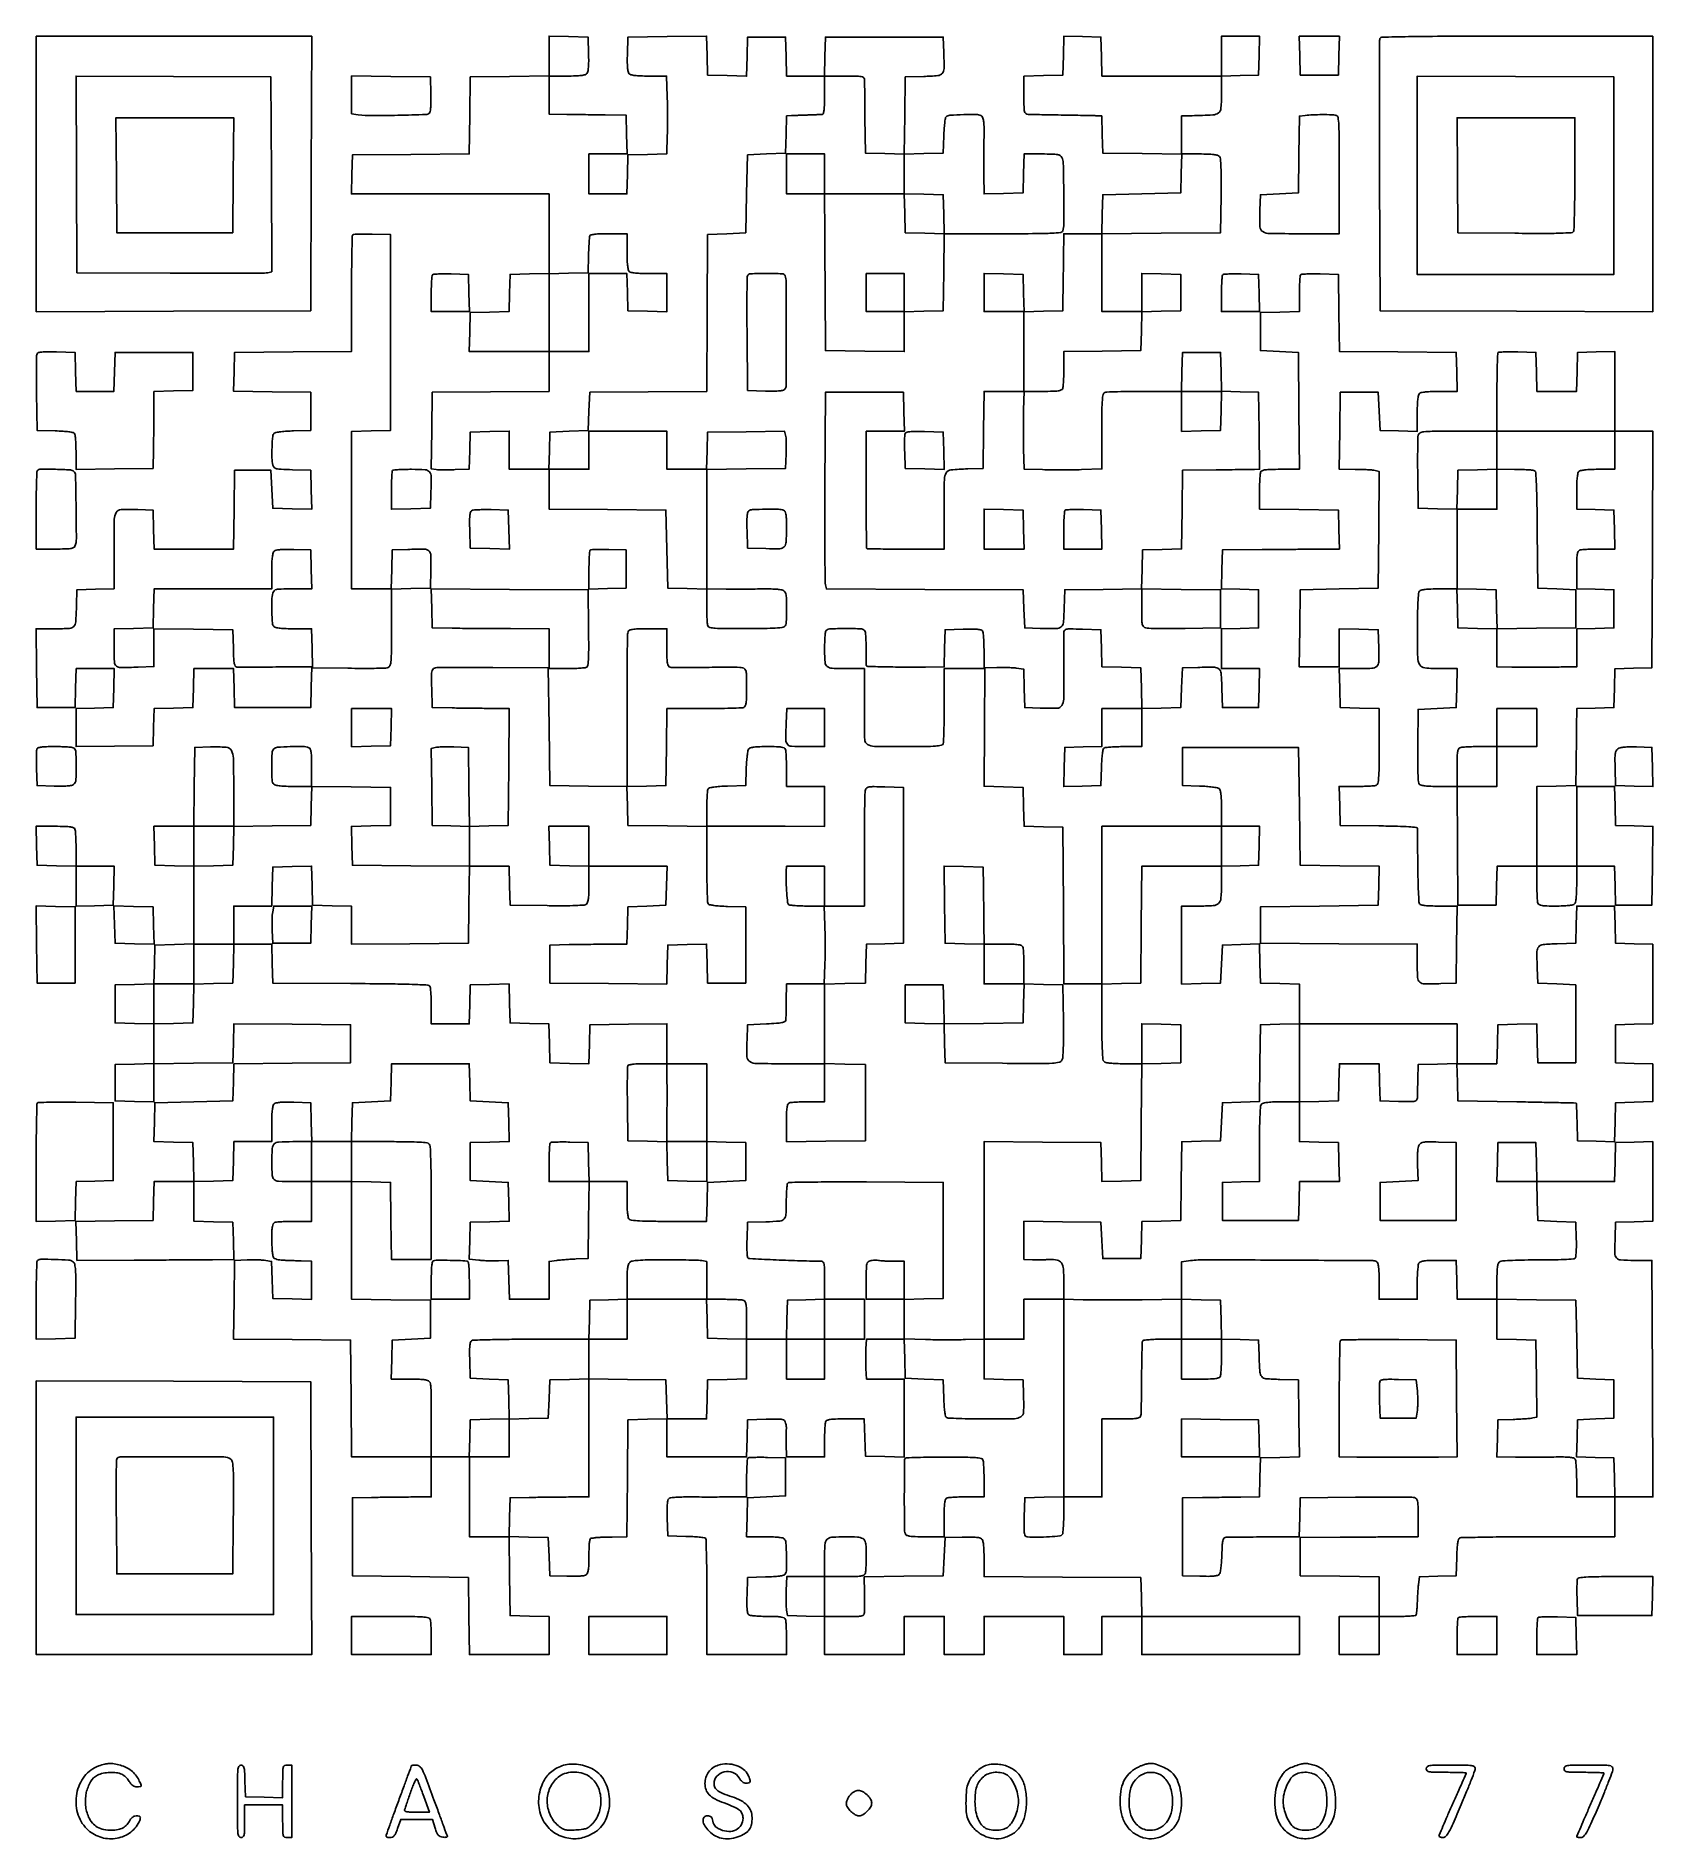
# Model space of a CAD drawing. Extents: x 179 to 1071, y 112 to 1107.
import ezdxf

# ---------------------------------------------------------------- set-up
doc = ezdxf.new("R2010")
doc.units = 0

msp = doc.modelspace()

# ---------------------------------------------------------------- linework, layer by layer
for points in [[(179, 1030.993714), (179, 954.987428), (254.75, 955.243714), (330.5, 955.5), (330.756286, 1031.25), (331.012572, 1107), (255.006286, 1107), (179, 1107)], [(876.216168, 1096.25), (876.5, 1085.5), (887, 1085.5), (897.5, 1085.5), (897.783832, 1096.25), (898.067663, 1107), (887, 1107), (875.932337, 1107)], [(223.235953, 1030.25), (223.5, 998.5), (255.5, 998.5), (287.5, 998.5), (287.764047, 1030.25), (288.028094, 1062), (255.5, 1062), (222.971906, 1062)], [(679.784178, 1008.715822), (680.068357, 997.931643), (669.284178, 998.215822), (658.5, 998.5), (658.215822, 1009.284178), (657.931643, 1020.068357), (668.715822, 1019.784178), (679.5, 1019.5)], [(658, 965.5), (658, 955), (647.5, 955), (637, 955), (637, 965.5), (637, 976), (647.5, 976), (658, 976)], [(832.783832, 900.25), (832.5, 889.5), (821.75, 889.216168), (811, 888.932337), (811, 899.966168), (811, 911), (822.033832, 911), (833.067663, 911)], [(723.783832, 834.75), (724.067663, 824), (713.033832, 824), (702, 824), (702, 835.033832), (702, 846.067663), (712.75, 845.783832), (723.5, 845.5)], [(353, 725.466168), (353, 714.932337), (363.75, 715.216168), (374.5, 715.5), (374.784983, 725.75), (375.069966, 736), (364.034983, 736), (353, 736)], [(287.783832, 660.25), (287.5, 649.5), (276.75, 649.216168), (266, 648.932337), (266, 659.966168), (266, 671), (277.033832, 671), (288.067663, 671)], [(484, 659.966168), (484, 648.932337), (473.25, 649.216168), (462.5, 649.5), (462.216168, 660.25), (461.932337, 671), (472.966168, 671), (484, 671)], [(833, 660), (833, 649), (811.013853, 649), (789.027706, 649), (788.763853, 616.75), (788.5, 584.5), (777.75, 584.216168), (767, 583.932337), (767, 627.466168), (767, 671), (800, 671), (833, 671)], [(179.230013, 605.784034), (179.5, 584.5), (190, 584.5), (200.5, 584.5), (200.5, 605.5), (200.5, 626.5), (189.730013, 626.784034), (178.960027, 627.068069)], [(222.214639, 616.78419), (222.5, 606.5), (233.285361, 606.21581), (244.070721, 605.931619), (243.785361, 616.21581), (243.5, 626.5), (232.714639, 626.78419), (221.929279, 627.068381)], [(287.783832, 595.25), (287.5, 584.5), (276.783492, 584.216508), (266.066984, 583.933016), (265.783492, 573.216508), (265.5, 562.5), (254.75, 562.216168), (244, 561.932337), (244, 572.966168), (244, 584), (255, 584), (266, 584), (266, 595), (266, 606), (277.033832, 606), (288.067663, 606)], [(810.5, 551), (810.5, 540.5), (799.75, 540.216168), (789, 539.932337), (789, 551), (789, 562.067663), (799.75, 561.783832), (810.5, 561.5)], [(353, 486), (353, 475), (342, 475), (331, 475), (331, 486), (331, 497), (342, 497), (353, 497)], [(636, 399), (636, 388), (625, 388), (614, 388), (614, 377), (614, 366), (603.5, 366), (593, 366), (593, 377), (593, 388), (603.5, 388), (614, 388), (614, 399), (614, 410), (625, 410), (636, 410)], [(832.783832, 398.75), (833.067663, 388), (822.033832, 388), (811, 388), (811, 399.033832), (811, 410.067663), (821.75, 409.783832), (832.5, 409.5)], [(179, 289.506286), (179, 214), (255.006326, 214), (331.012652, 214), (330.756326, 289.25), (330.5, 364.5), (254.75, 364.756286), (179, 365.012572)], [(310, 290.5), (310, 236), (255.5, 236), (201, 236), (201, 290.5), (201, 345), (255.5, 345), (310, 345)], [(811, 333.519888), (811, 323), (832.534983, 323), (854.069966, 323), (853.784983, 333.25), (853.5, 343.5), (832.25, 343.769888), (811, 344.039775)], [(484, 224.5), (484, 214), (505.5, 214), (527, 214), (527, 224.5), (527, 235), (505.5, 235), (484, 235)]]:
    msp.add_lwpolyline(points, close=True)
for points in [[(462, 1096.053334), (462, 1085.039005), (440.25, 1084.769502), (418.5, 1084.5), (418.230153, 1063.263827), (417.960305, 1042.027654), (385.730153, 1041.763827), (353.5, 1041.5), (353.216168, 1030.75), (352.932337, 1020), (407.466168, 1020), (462, 1020), (462, 998.033832), (462, 976.067663), (451.25, 975.783832), (440.5, 975.5), (440.215387, 965.283481), (439.930773, 955.066961), (429.215387, 954.783481), (418.5, 954.5), (418.216168, 943.75), (417.932337, 933), (439.966168, 933), (462, 933), (462, 922.013853), (462, 911.027706), (429.75, 910.763853), (397.5, 910.5), (397.230451, 889.366369), (396.960902, 868.232737), (399.730451, 867.866369, 0.026285), (401.274339, 867.744206, 0.005682), (403.952984, 867.703915, 0.005913), (407.058751, 867.729223, 0.005621), (410.215876, 867.827811), (417.931752, 868.155621), (418.215876, 878.327811), (418.5, 888.5), (429.25, 888.783832), (440, 889.067663), (440, 878.533832), (440, 868), (451, 868), (462, 868), (462, 857.013853), (462, 846.027706), (494.25, 845.763853), (526.5, 845.5), (527, 824), (527.5, 802.5), (538.25, 802.216168), (549, 801.932337), (549, 792.547956, 0.005861), (549.04346, 788.840509, 0.007739), (549.174928, 785.464381, 0.005797), (549.360839, 782.65135, 0.072331), (549.595501, 781.611725, 0.257692), (550.615673, 780.752483, 0.030311), (553.666621, 780.33819, 0.016462), (559.04962, 780.114981, 0.002255), (570.291177, 780.069889, 0.003779), (579.012367, 780.140146, 0.008846), (585.529937, 780.357293, 0.005971), (590.47349, 780.668844, 0.155701), (591.695676, 781.162397, 0.20886), (592.890081, 783.535611, 0.01512), (593.072078, 791.0433, 0.015215), (592.798655, 798.545745, 0.205631), (591.577031, 800.93607, 0.131783), (590.468483, 801.445369, 0.018659), (587.957851, 801.776915, 0.017756), (584.597321, 801.973647, 0.008808), (580.327031, 801.996501, -0.001522), (575.790452, 801.954674, -0.000833), (570.228878, 801.929594, -0.00083), (564.579697, 801.922906, -0.001323), (559.75, 801.937986), (549, 802), (549, 834.980498), (549, 867.960995), (570.75, 868.230498), (592.5, 868.5), (592.796504, 876.496645, 0.007432), (592.868175, 879.724885, 0.008503), (592.838317, 882.812019, 0.0078), (592.727771, 885.425294, 0.047042), (592.522478, 886.766462), (591.951948, 889.039636), (570.725974, 888.769818), (549.5, 888.5), (549.215017, 878.25), (548.930034, 868), (537.965017, 868), (527, 868), (527, 878.5), (527, 889), (505.5, 889), (484, 889), (484, 878.5), (484, 868), (472.965017, 868), (461.930034, 868), (462.215017, 878.25), (462.5, 888.5), (473, 889), (483.5, 889.5), (484, 900), (484.5, 910.5), (516.739388, 910.763839), (548.978776, 911.027678), (549.239388, 954.263839), (549.5, 997.5), (560, 998), (570.5, 998.5), (571, 1020), (571.5, 1041.5), (582, 1042), (592.5, 1042.5), (592.784983, 1052.75), (593.069966, 1063), (595.784983, 1063.156454, -0.003483), (597.246159, 1063.230446, -0.000891), (599.611839, 1063.329502, -0.000908), (602.312335, 1063.432846, -0.000921), (605, 1063.525854, 0.001268), (607.580582, 1063.616947, 0.00162), (609.957813, 1063.714611, 0.001253), (611.950324, 1063.807939, 0.013699), (612.75, 1063.8694, 0.314358), (613.356339, 1064.394009, 0.032847), (613.717129, 1066.346566, 0.023172), (613.938765, 1069.475727, 0.006094), (614, 1074.5), (614, 1085), (625, 1085, -0.00391), (631.395817, 1084.949979, -0.035361), (634.179808, 1084.709027, -0.107354), (635.533547, 1084.182534, -0.243608), (636.052825, 1083.25, -0.004487), (636.079734, 1081.980993, -0.000116), (636.148053, 1076.285937, -0.000246), (636.223441, 1069.598773, -0.000168), (636.302825, 1062), (636.5, 1042.5), (647.25, 1042.216168), (658, 1041.932337), (658, 1030.966168), (658, 1020), (636, 1020), (614, 1020), (614, 1031), (614, 1042), (603.5, 1042), (593, 1042), (593, 1031), (593, 1020), (603.5, 1020), (614, 1020), (614.053536, 1009.75, 0.000118), (614.085741, 1003.851284, 0.000021), (614.149058, 992.817187, 0.000023), (614.224394, 979.88575, 0.000021), (614.303536, 966.5), (614.5, 933.5), (636.25, 933.230498), (658, 932.960995), (658, 943.946666), (658, 954.932337), (668.75, 955.216168), (679.5, 955.5), (679.769888, 976.75), (680.039775, 998), (712.412899, 998, 0.001244), (731.094779, 998.046485, 0.010738), (739.425967, 998.266903, 0.016538), (744.195787, 998.654094, 0.279537), (745.393011, 999.581787, 0.092035), (746.082732, 1003.311621, 0.002469), (745.988198, 1020.079487, 0.002013), (745.739749, 1037.093092, 0.118746), (744.964816, 1040.065741, 0.136006), (743.977414, 1041.100986, 0.091279), (742.436074, 1041.675248, 0.038489), (739.726431, 1041.940687, 0.005178), (733.998648, 1042), (724.067663, 1042), (723.783832, 1031.25), (723.5, 1020.5), (712.75, 1020.216168), (702, 1019.932337), (701.914061, 1030.216168, -0.001875), (701.892402, 1034.917187, -0.001077), (701.899747, 1040.583428, -0.001076), (701.931644, 1046.276639, -0.001796), (701.986012, 1051.067842, 0.00626), (701.998839, 1056.367341, 0.024416), (701.805915, 1059.637807, 0.038873), (701.412563, 1061.7345, 0.154951), (700.714668, 1062.821842, 0.169465), (698.37163, 1063.695711, 0.010331), (690.786534, 1063.700136, 0.009909), (683.184185, 1063.396674, 0.183438), (681.026481, 1062.426481, 0.159487), (680.640374, 1061.664658, 0.008728), (680.273637, 1058.971137, 0.012839), (679.970785, 1055.69543, 0.008974), (679.790711, 1051.990711), (679.5, 1042.5), (668.730013, 1042.215966), (657.960027, 1041.931931), (658.230013, 1063.215966), (658.5, 1084.5), (668.7397, 1084.784869, 0.013827), (676.54295, 1085.218122, 0.200378), (678.948742, 1086.466432, 0.174565), (679.925177, 1089.13313, 0.010012), (679.795054, 1098), (679.5, 1106.5), (647, 1106.5), (614.5, 1106.5), (614.216168, 1095.75), (613.932337, 1085), (603.5, 1085), (593.067663, 1085), (592.783832, 1095.75), (592.5, 1106.5), (582, 1106.5), (571.5, 1106.5), (571.215829, 1095.716515), (570.931657, 1084.93303), (560.215829, 1085.216515), (549.5, 1085.5), (549.215971, 1096.269408), (548.931943, 1107.038815), (527.215971, 1106.769408), (505.5, 1106.5), (505.211141, 1097.149285, 0.009044), (505.15859, 1093.042317, 0.018924), (505.296386, 1089.849829, 0.020746), (505.587315, 1087.486141, 0.132968), (506.083586, 1086.399285, 0.153777), (507.121999, 1085.729425, 0.035252), (509.194366, 1085.31522, 0.024289), (512.318545, 1085.070322, 0.007415), (517.060061, 1085), (526.875232, 1085), (527.187616, 1073.75, -0.00405), (527.286907, 1068.700358, -0.002554), (527.324961, 1062.803588, -0.002563), (527.303036, 1057.004919, -0.004708), (527.216508, 1052.283492), (526.933016, 1042.066984), (516.216508, 1041.783492), (505.5, 1041.5), (505.216168, 1030.75), (504.932337, 1020), (494.466168, 1020), (484, 1020), (484, 1031), (484, 1042), (494.533832, 1042), (505.067663, 1042), (504.783832, 1052.75), (504.5, 1063.5), (493, 1063.591103, -0.000578), (487.886917, 1063.637522, -0.000382), (482.014063, 1063.702121, -0.000385), (476.307021, 1063.773656, -0.000748), (471.75, 1063.841103), (462, 1064), (462, 1074.5), (462, 1085), (471.877555, 1085, 0.007345), (476.653266, 1085.070162, 0.024181), (479.794146, 1085.314808, 0.035127), (481.875583, 1085.728754, 0.154085), (482.916414, 1086.399285, 0.132968), (483.412685, 1087.486141, 0.020746), (483.703614, 1089.849829, 0.018924), (483.84141, 1093.042317, 0.009044), (483.788859, 1097.149285), (483.5, 1106.5), (472.75, 1106.783832), (462, 1107.067663)], [(745.784183, 1096.284606), (745.5, 1085.5), (734.75, 1085.216168), (724, 1084.932337), (724, 1074.466168, 0.003336), (724.044783, 1067.754628, 0.049012), (724.306844, 1065.40963, 0.179152), (724.98313, 1064.339942, 0.149824), (726.25, 1063.870252, 0.008769), (727.776427, 1063.809064, 0.000488), (732.539062, 1063.706405, 0.000753), (738.207262, 1063.598291, 0.000551), (744.5, 1063.494673, -0.000431), (750.862196, 1063.391437, -0.000545), (756.744411, 1063.284506, -0.000429), (761.678513, 1063.185192, -0.004424), (763.715017, 1063.124421), (766.930034, 1063), (767.215017, 1052.75), (767.5, 1042.5), (789.283633, 1042.230404), (811.067266, 1041.960808), (810.783633, 1031.230404), (810.5, 1020.5), (789, 1020), (767.5, 1019.5), (767.216168, 1008.75), (766.932337, 998), (756.466168, 998), (746, 998), (745.968868, 995.25, -0.000105), (745.947576, 993.403306, -0.000006), (745.882589, 987.873437, -0.000009), (745.804972, 981.286608, -0.000007), (745.718868, 974), (745.5, 955.5), (734.785353, 955.216527), (724.070705, 954.933054), (723.785353, 965.216527), (723.5, 975.5), (712.75, 975.783832), (702, 976.067663), (702, 965.533832), (702, 955), (713, 955), (724, 955), (724, 933), (724, 911), (713.019888, 911), (702.039775, 911), (701.769888, 889.75), (701.5, 868.5), (693, 868.24922, 0.01508), (683.643505, 867.690422, 0.245296), (681.077367, 866.042339, 0.127215), (680.10758, 862.479112, 0.003164), (680, 845.480948), (680, 824), (669.25, 823.884747, -0.003981), (659.923858, 823.859023, -0.002554), (649.098915, 823.970653, -0.000282), (637.866667, 824.150191, -0.185353), (637.302889, 824.377394, -0.206285), (637.125995, 824.779654, -0.000045), (636.968602, 846.210403, -0.001045), (636.869448, 865.414577, -0.003), (636.908489, 878.75), (637, 889), (647.533832, 889), (658.067663, 889), (657.783832, 899.75), (657.5, 910.5), (636, 910.5), (614.5, 910.5), (614.233952, 858.5, 0.000978), (614.170467, 838.406385, 0.001531), (614.202607, 821.11659, 0.000396), (614.288864, 806.017047, 0.056794), (614.500844, 804.258604), (615.033785, 802.017209), (669.266892, 801.758604), (723.5, 801.5), (724, 791), (724.5, 780.5), (733, 780.204946, 0.010012), (741.86687, 780.074823, 0.174565), (744.533568, 781.051258, 0.200378), (745.781878, 783.45705, 0.013827), (746.215131, 791.2603), (746.5, 801.5), (767.75, 801.769888), (789, 802.039775), (789, 791.53894, 0.003679), (789.048728, 784.915784, 0.046558), (789.316727, 782.438471, 0.147638), (789.985571, 781.19641, 0.136531), (791.25, 780.485341, 0.054895), (792.840683, 780.275402, 0.002293), (798.567187, 780.178292, 0.003942), (805.365834, 780.14779, 0.002788), (813, 780.216289), (832.5, 780.5), (832.5, 791), (832.5, 801.5), (810.716367, 801.769596), (788.932734, 802.039192), (789.216367, 812.769596), (789.5, 823.5), (800.230591, 823.783635), (810.961183, 824.06727), (811.230591, 845.783635), (811.5, 867.5), (830, 867.699778, 0.000102), (837.288033, 867.779961, 0.000137), (843.87928, 867.855624, 0.000092), (849.412197, 867.921677, 0.001502), (851.269888, 867.949778), (854.039775, 868), (853.769888, 889.25), (853.5, 910.5), (843.283481, 910.784613), (833.066961, 911.069227), (832.783481, 921.784613), (832.5, 932.5), (822, 932.5), (811.5, 932.5), (811.216168, 921.75), (810.932337, 911), (790.547956, 911, 0.002775), (782.62203, 910.956005, 0.004131), (775.686837, 910.821697, 0.001846), (769.779199, 910.636622, 0.08304), (768.581787, 910.393011, 0.257002), (767.69898, 909.34761, 0.031116), (767.276299, 906.257594, 0.016318), (767.049825, 900.750311, 0.002116), (767, 888.979064), (767, 868.172106), (755.75, 867.836053, -0.004425), (750.70229, 867.729974, -0.002796), (744.811727, 867.691276, -0.002807), (739.021895, 867.718122, -0.005166), (734.311197, 867.815098), (724.122394, 868.130196), (723.811197, 879.315098, -0.004079), (723.71237, 884.341994, -0.002555), (723.67479, 890.225373, -0.002564), (723.697111, 896.019996, -0.004676), (723.783832, 900.75), (724.067663, 911), (734.426843, 911, 0.005377), (739.973908, 911.059651, 0.030446), (742.919034, 911.302822, 0.063217), (744.602718, 911.767927, 0.20495), (745.393011, 912.581787, 0.071989), (745.632094, 913.637653, 0.005931), (745.821697, 916.459683, 0.007843), (745.955694, 919.846957, 0.005963), (746, 923.5619), (746, 932.960225), (767.25, 933.230112), (788.5, 933.5), (788.783492, 944.216508), (789.066984, 954.933016), (799.783492, 955.216508), (810.5, 955.5), (810.5, 965.5), (810.5, 975.5), (799.75, 975.783832), (789, 976.067663), (789, 965.533832), (789, 955), (778, 955), (767, 955), (767, 976.486336), (767, 997.972671), (799.75, 998.236336), (832.5, 998.5), (832.771094, 1018.87212, 0.003345), (832.833319, 1028.276081, 0.010005), (832.70418, 1034.705807, 0.008655), (832.441468, 1039.27761, 0.155745), (831.89865, 1040.62212, 0.156203), (830.870358, 1041.27857, 0.033485), (828.765909, 1041.686183, 0.023668), (825.612619, 1041.929625, 0.007431), (820.877555, 1042), (811, 1042), (811, 1052.5), (811, 1063), (816.75, 1063.139887, 0.006304), (828.283402, 1063.566032, 0.145583), (831.35604, 1064.648364, 0.222097), (832.731549, 1067.13137, 0.017198), (833, 1074.933632), (833, 1084.930034), (843.25, 1085.215017), (853.5, 1085.5), (853.783832, 1096.25), (854.067663, 1107), (843.533832, 1107), (833, 1107), (833, 1096), (833, 1085), (800.033832, 1085), (767.067663, 1085), (766.783832, 1095.75), (766.5, 1106.5), (756.284183, 1106.784606), (746.068365, 1107.069211)], [(920.460009, 1105.75, 0.090591), (920.266358, 1104.709509, 0.000109), (920.198937, 1082.982812, 0.000984), (920.176611, 1058.652573, 0.000605), (920.241394, 1030), (920.5, 955.5), (995.75, 955.243674), (1071, 954.987348), (1071, 1030.993674), (1071, 1107), (995.968615, 1107, 0.000668), (957.448289, 1106.948566, 0.003471), (936.19131, 1106.744245, 0.001205), (921.475143, 1106.465155, 0.305157)], [(308.758677, 1030.77123), (309.017354, 977.04246), (306.758677, 976.494347, -0.057902), (304.987826, 976.276519, -0.000418), (290.035361, 976.188577, -0.001589), (272.903102, 976.156579, -0.001017), (253, 976.223117), (201.5, 976.5), (201.241383, 1030.758691), (200.982767, 1085.017383), (254.741383, 1084.758691), (308.5, 1084.5)], [(353, 1074.6074), (353, 1064.175796), (356.75, 1063.658372, 0.034604), (364.141096, 1063.155497, 0.00562), (378.536863, 1063.33528, 0.001816), (394.071377, 1063.760416, 0.190821), (395.989234, 1064.589648, 0.16183), (396.445358, 1065.49948, 0.016938), (396.710654, 1067.902486, 0.017679), (396.840463, 1071.087865, 0.009037), (396.789648, 1075.089648), (396.5, 1084.5), (374.75, 1084.769502), (353, 1085.039005)], [(1049.5, 1030), (1049.5, 975.5), (995.211905, 975.5), (940.92381, 975.5), (940.942857, 1025.75, -0.000032), (940.951538, 1045.331386, -0.000047), (940.961905, 1062.563467, -0.000022), (940.972765, 1077.239555, -0.00086), (940.980952, 1080.508612), (941, 1085.017225), (995.25, 1084.758612), (1049.5, 1084.5)], [(879.269708, 1063.286216), (876.039415, 1062.876223), (875.769708, 1041.688111), (875.5, 1020.5), (865, 1020), (854.5, 1019.5), (854.204946, 1011, 0.017378), (854.205453, 1001.813808, 0.257598), (855.800938, 999.146345, 0.129107), (859.504163, 998.118547, 0.003484), (876.519052, 998), (898, 998), (898, 1030.432612, 0.001076), (897.957485, 1050.180203, 0.012218), (897.733071, 1057.986311, 0.025505), (897.296597, 1062.160987, 0.30003), (896.25, 1063.31149, 0.055743), (893.841041, 1063.646828, 0.007108), (888.601907, 1063.713517, 0.008954), (883.206198, 1063.608845, 0.022239)], [(963.235953, 1030.25), (963.5, 998.5), (994.93202, 998.235498, 0.001697), (1010.901959, 998.155315, 0.00816), (1019.995146, 998.288929, 0.006635), (1026.009704, 998.555446, 0.241447), (1027.166708, 999.235498, 0.134731), (1027.492293, 1000.296498, 0.001088), (1027.738089, 1009.161365, 0.003824), (1027.920853, 1019.372002, 0.002438), (1027.984687, 1031.25), (1028, 1062), (995.485953, 1062), (962.971906, 1062)], [(353.699448, 997.366114, 0.19268), (353.414307, 996.700441, 0.000626), (353.205463, 987.525157, 0.003319), (353.0504, 977.096236, 0.002057), (353, 964.847186), (353, 933.027706), (320.75, 932.763853), (288.5, 932.5), (288.216371, 921.769986), (287.932742, 911.039971), (309.216371, 910.769986), (330.5, 910.5), (330.5, 900), (330.5, 889.5), (321.054124, 889.209882, 0.009679), (317.346001, 889.024093, 0.013265), (314.020329, 888.704018, 0.009997), (311.288784, 888.312199, 0.133347), (310.373712, 887.89519, 0.200937), (309.513625, 886.249066, 0.010887), (309.13607, 880.274786, 0.017363), (309.096368, 874.275266, 0.054329), (309.64524, 870.28388, 0.138969), (310.357275, 869.044245, 0.136799), (311.617962, 868.353332, 0.046209), (314.098216, 868.011195, 0.004192), (320.349905, 867.78388), (330.5, 867.5), (330.784178, 856.715822), (331.068357, 845.931643), (320.284178, 846.215822), (309.5, 846.5), (309, 857), (308.5, 867.5), (298.5, 867.5), (288.5, 867.5), (288.230498, 845.75), (287.960995, 824), (266.014329, 824), (244.067663, 824), (243.783832, 834.75), (243.5, 845.5), (235, 845.795054, 0.017349), (225.813667, 845.79509, 0.257447), (223.146768, 844.201392, 0.129271), (222.11867, 840.502258, 0.003493), (222, 823.515931), (222, 802.069966), (211.75, 801.784983), (201.5, 801.5), (201.24922, 793, -0.007935), (200.829557, 783.755571, -0.170447), (199.784299, 781.27559, -0.199626), (197.468162, 780.184659, -0.01153), (189.461446, 780), (178.960995, 780), (179.230498, 758.25), (179.5, 736.5), (190, 736.5), (200.5, 736.5), (200.783832, 747.25), (201.067663, 758), (211.567663, 758), (222.067663, 758), (221.783832, 747.25), (221.5, 736.5), (211.25, 736.215017), (201, 735.930034), (201, 725.445129), (201, 714.960225), (222.25, 715.230112), (243.5, 715.5), (243.784613, 725.716519), (244.069227, 735.933039), (254.784613, 736.216519), (265.5, 736.5), (265.783832, 747.25), (266.067663, 758), (277, 758), (287.932337, 758), (288.216168, 747.25), (288.5, 736.5), (309.5, 736.5), (330.5, 736.5), (330.782828, 747.758251), (331.065657, 759.016501), (311.282828, 758.920866, -0.00045), (303.578098, 758.890559, -0.000662), (296.80742, 758.878993, -0.000304), (291.034338, 758.880287, -0.01252), (289.784983, 758.912615, -0.238339), (288.87327, 759.433245, -0.098537), (288.321232, 760.785632, -0.036137), (287.999945, 763.475775, -0.004707), (287.784983, 769.25), (287.5, 779.5), (265.75, 779.769502), (244, 780.039005), (244, 769.590471), (244, 759.141938), (235.25, 758.820969, -0.006819), (225.680098, 758.600561, -0.174074), (223.258046, 759.444558, -0.214855), (222.175863, 761.588115, -0.011063), (222, 769.535719), (222, 779.932337), (232.75, 780.216168), (243.5, 780.5), (243.783832, 791.25), (244.067663, 802), (276.533832, 802), (309, 802), (309, 811.877555, -0.007345), (309.070162, 816.653266, -0.024181), (309.314808, 819.794146, -0.035127), (309.728754, 821.875583, -0.154085), (310.399285, 822.916414, -0.132968), (311.486141, 823.412685, -0.020746), (313.849829, 823.703614, -0.018924), (317.042317, 823.84141, -0.009044), (321.149285, 823.788859), (330.5, 823.5), (330.783832, 812.75), (331.067663, 802), (320.650463, 802, 0.003769), (314.098572, 801.950607, 0.046615), (311.622381, 801.681532, 0.144838), (310.367068, 801.013448, 0.133842), (309.630286, 799.75, 0.05739), (309.039417, 795.764518, 0.015809), (309.033618, 789.416487, 0.010157), (309.359131, 783.041418, 0.180438), (310.2, 781.2, 0.150842), (311.199046, 780.67228, 0.01939), (313.623182, 780.311437, 0.018512), (316.911233, 780.074372, 0.008739), (321.166168, 780), (330.932337, 780), (331.216168, 769.25), (331.5, 758.5), (351, 758.216289, 0.002788), (358.634166, 758.14779, 0.003942), (365.432813, 758.178292, 0.002293), (371.159317, 758.275402, 0.054895), (372.75, 758.485341, 0.214309), (374.067563, 759.514538, 0.096173), (374.717329, 761.663091, 0.024149), (374.961897, 766.21898, 0.001335), (375, 780.48522), (375, 801.932337), (385.75, 802.216168), (396.5, 802.5), (396.784677, 812.722245, 0.013848), (396.785832, 820.5543, 0.210395), (395.650621, 822.951391, 0.179386), (393.028591, 823.934656, 0.009619), (384, 823.795054), (375.5, 823.5), (375.216168, 812.75), (374.932337, 802), (363.966168, 802), (353, 802), (353, 845.466168), (353, 888.932337), (363.75, 889.216168), (374.5, 889.5), (374.5, 943.5), (374.5, 997.5), (364.449448, 997.782781, 0.006672), (360.547259, 997.840477, 0.010046), (357.145783, 997.777033, 0.005301), (354.300668, 997.636532, 0.183378)], [(505, 988.2, 0.008695), (505.074295, 983.928253, 0.018472), (505.311224, 980.630442, 0.019349), (505.671932, 978.200304, 0.150969), (506.2, 977.2, 0.150969), (507.200304, 976.671932, 0.019349), (509.630442, 976.311224, 0.018472), (512.928253, 976.074295, 0.008695), (517.2, 976), (527, 976), (527, 965.466168), (527, 954.932337), (516.25, 955.216168), (505.5, 955.5), (505.215017, 965.75), (504.930034, 976), (494.465017, 976), (484, 976), (484, 954.5), (484, 933), (473, 933), (462, 933), (462, 954.466168), (462, 975.932337), (472.75, 976.216168), (483.5, 976.5), (483.766667, 986, -0.004064), (483.901725, 989.730129, -0.005607), (484.08776, 993.076563, -0.003647), (484.295521, 995.877413, -0.066498), (484.485282, 996.75, -0.252101), (485.148935, 997.343858, -0.02935), (487.178172, 997.707584, -0.022724), (490.274447, 997.934753, -0.006949), (494.968615, 998), (505, 998)], [(876.699448, 975.366114, 0.176154), (876.420134, 974.767649, 0.005354), (876.205463, 971.993526, 0.009972), (876.050688, 968.673063, 0.006659), (876, 964.867165), (876, 955.067663), (865.25, 954.783832), (854.5, 954.5), (854.5, 944), (854.5, 933.5), (865, 933), (875.5, 932.5), (875.763853, 900.25), (876.027706, 868), (865.620842, 868, 0.005341), (860.045493, 867.940441, 0.030329), (857.088596, 867.69742, 0.063007), (855.398864, 867.232519, 0.205328), (854.606989, 866.418213, 0.07199), (854.367906, 865.362338, 0.005931), (854.178303, 862.540204, 0.007843), (854.044306, 859.152805, 0.005963), (854, 855.437715), (854, 846.039005), (875.75, 845.769502), (897.5, 845.5), (897.783832, 834.75), (898.067663, 824), (887.783832, 823.940931, 0.000388), (882.385298, 823.905737, 0.000112), (874.058376, 823.843127, 0.000113), (864.677057, 823.76836, 0.000121), (855.5, 823.690931), (833.5, 823.5), (833.216527, 812.785353), (832.933054, 802.070705), (843.216527, 801.785353), (853.5, 801.5), (853.5, 791), (853.5, 780.5), (843.25, 780.215017), (833, 779.930034), (833, 768.965017), (833, 758), (843.533832, 758), (854.067663, 758), (853.783832, 747.25), (853.5, 736.5), (843.5, 736.5), (833.5, 736.5), (833.216276, 747.239412, 0.011437), (832.811953, 755.436458, 0.198674), (831.638472, 757.779024, 0.177336), (829.098016, 758.744366, 0.008766), (820, 758.695086), (811.5, 758.5), (811, 747.5), (810.5, 736.5), (799.783064, 736.216504), (789.066129, 735.933007), (788.783064, 747.216504), (788.5, 758.5), (777.784613, 758.783481), (767.069227, 759.066961), (766.784613, 769.283481), (766.5, 779.5), (756.25, 779.784983, 0.003122), (749.554953, 779.929295, 0.05187), (747.338784, 779.733009, 0.202399), (746.357622, 779.074093, 0.141659), (745.960884, 777.784983, 0.004524), (745.94803, 776.192, 0.00019), (745.955732, 770.524879, 0.000328), (745.971809, 763.808384, 0.000233), (745.998274, 756.278436, -0.004243), (745.929887, 741.100851, -0.141342), (744.886706, 737.653152, -0.24712), (742.244869, 736.169781, -0.015449), (733, 736.204946), (724.5, 736.5), (724.21727, 747.141364), (723.934541, 757.782729), (719.71727, 758.306385, 0.015975), (717.647671, 758.49647, 0.006548), (714.829448, 758.627742, 0.006471), (711.797447, 758.689937, 0.008238), (709, 758.66502), (702.5, 758.5), (702.236379, 725.78397), (701.972758, 693.06794), (712.736379, 692.78397), (723.5, 692.5), (723.783492, 681.783492), (724.066984, 671.066984), (734.783492, 670.783492), (745.5, 670.5), (745.760623, 627.25), (746.021245, 584), (756.510623, 584), (767, 584), (767, 563.2, 0.003169), (767.062069, 553.406919, 0.010454), (767.278846, 546.954487, 0.00933), (767.608073, 542.461896, 0.175156), (768.2, 541.2, 0.151021), (769.200819, 540.67179, 0.019333), (771.633415, 540.311138, 0.018456), (774.935222, 540.074264, 0.008678), (779.213853, 540), (789.027706, 540), (788.763853, 507.75), (788.5, 475.5), (777.784171, 475.216515), (767.068343, 474.93303), (766.784171, 485.716515), (766.5, 496.5), (734.25, 496.763853), (702, 497.027706), (702, 442.547685), (702, 388.067663), (691.75, 387.783832, -0.004731), (686.981923, 387.69694, -0.002493), (681.059375, 387.674597, -0.00248), (674.994566, 387.712043, -0.003822), (669.75, 387.81054), (658, 388.121081), (658, 399.026709), (658, 409.932337), (668.75, 410.216168), (679.5, 410.5), (679.5, 442.5), (679.5, 474.5), (637.061001, 474.761001, 0.001877), (620.729881, 474.800132, 0.003038), (606.839997, 474.696872, 0.000522), (594.584717, 474.518496, 0.194862), (593.776176, 474.176176, 0.162934), (593.440806, 473.503285, 0.01005), (593.171294, 471.253729, 0.014069), (592.976082, 468.508979, 0.009908), (592.904758, 465.415175, -0.009801), (592.709842, 456.880788, -0.173045), (591.688484, 454.361256, -0.193355), (589.341325, 453.195515, -0.012755), (581.650095, 452.78388), (571.5, 452.5), (571.210352, 443.089648, 0.008055), (571.156654, 439.426942, 0.011889), (571.237748, 436.213125, 0.007219), (571.406881, 433.550798, 0.179583), (571.710352, 432.894746, 0.185337), (572.752469, 432.434798, 0.000748), (585.681974, 431.81845, 0.004015), (599.08223, 431.307527, 0.004237), (612.25, 431.022982, -0.239241), (613.1784, 430.536355, -0.113742), (613.707645, 429.255554, -0.037196), (613.949572, 426.60367, -0.004155), (614, 420.534983), (614, 410.069966), (603.75, 409.784983), (593.5, 409.5), (593.216168, 398.75), (592.932337, 388), (581.966168, 388), (571, 388), (571, 398.393011, 0.005351), (570.940414, 403.960143, 0.030363), (570.69735, 406.913621, 0.063068), (570.23239, 408.601595, 0.205218), (569.418213, 409.393011, 0.07203), (568.361889, 409.632106, 0.005915), (565.534475, 409.821697, 0.007831), (562.140776, 409.955695, 0.005951), (558.418213, 410), (549, 410), (549, 420.420545), (549, 430.841089), (546.25, 431.337605, 0.036417), (544.408747, 431.533184, 0.002417), (539.08538, 431.68328, 0.003482), (532.731606, 431.787438, 0.002596), (525.721505, 431.817137, 0.003179), (516.399903, 431.748971, 0.015877), (511.177823, 431.51162, 0.025032), (507.944543, 431.098034, 0.153212), (506.471505, 430.328648, 0.125257), (505.768133, 429.145022, 0.038106), (505.328325, 427.089553, 0.025619), (505.073636, 424.042376, 0.00804), (505, 419.463555), (505, 410.069966), (494.75, 409.784983), (484.5, 409.5), (484.216168, 398.75), (483.932337, 388), (452.216168, 387.984687, 0.002407), (439.966071, 387.919797, 0.003778), (429.438207, 387.733781, 0.001062), (420.293575, 387.483632, 0.134783), (419.211769, 387.152042, 0.19692), (418.604266, 386.294865, 0.033714), (418.278982, 384.282937, 0.023663), (418.138177, 381.195195, 0.006827), (418.211769, 376.417355), (418.5, 366.5), (429, 366), (439.5, 365.5), (439.783485, 354.784171), (440.06697, 344.068343), (429.283485, 343.784171), (418.5, 343.5), (418.215017, 333.25), (417.930034, 323), (407.465017, 323), (397, 323), (396.908897, 333.25, -0.002011), (396.88634, 337.885009, -0.00122), (396.895085, 343.367826, -0.001222), (396.930339, 348.807904, -0.002156), (396.989808, 353.300045, 0.008587), (396.991446, 357.642332, 0.018658), (396.811156, 360.971139, 0.020827), (396.483975, 363.41536, 0.130231), (395.958466, 364.550045, 0.149233), (394.887989, 365.254134, 0.038968), (392.851741, 365.683074, 0.025318), (389.730992, 365.930426, 0.007117), (384.843724, 366), (374.932337, 366), (375.216168, 376.75), (375.5, 387.5), (386, 388), (396.5, 388.5), (396.5, 399), (396.5, 409.5), (374.75, 409.769502), (353, 410.039005), (353, 442.553334), (353, 475.067663), (363.75, 474.783832), (374.5, 474.5), (374.769888, 453.25), (375.039775, 432), (385.9622, 432), (396.884625, 432), (396.939239, 463.15124, 0.002127), (396.903499, 477.44845, 0.006499), (396.711937, 487.145828, 0.003944), (396.423564, 494.238199, 0.162457), (395.874482, 495.65124, 0.191067), (394.582432, 496.357911, 0.015441), (390.65356, 496.720493, 0.012573), (384.499009, 496.942159, 0.002714), (373.843724, 497), (352.932337, 497), (353.216168, 507.75), (353.5, 518.5), (364, 519), (374.5, 519.5), (374.784983, 529.75), (375.069966, 540), (396.5, 540), (417.930034, 540), (418.215017, 529.75), (418.5, 519.5), (429, 519), (439.5, 518.5), (439.783485, 507.784171), (440.06697, 497.068343), (429.283485, 496.784171), (418.5, 496.5), (418.5, 486), (418.5, 475.5), (429, 475), (439.5, 474.5), (439.783485, 463.784171), (440.06697, 453.068343), (429.283485, 452.784171), (418.5, 452.5), (418.215858, 442.326222), (417.931717, 432.152444), (423.215858, 431.587388, 0.012123), (425.636427, 431.387759, 0.00695), (428.563408, 431.258474, 0.00694), (431.511065, 431.210241, 0.01147), (434, 431.261166), (439.5, 431.5), (439.783832, 420.75), (440.067663, 410), (451.033832, 410), (462, 410), (462, 420.438727), (462, 430.877454), (466.25, 431.448949, -0.010327), (468.332379, 431.685292, -0.004259), (471.160937, 431.923001, -0.004211), (474.200212, 432.126638, -0.005402), (477, 432.260221), (483.5, 432.5), (483.769888, 453.75), (484.039775, 475), (494.519888, 475), (505, 475), (505, 465.2, 0.008695), (505.074295, 460.928253, 0.018472), (505.311224, 457.630442, 0.019349), (505.671932, 455.200304, 0.150969), (506.2, 454.2, 0.175114), (507.461379, 453.608191, 0.00935), (511.947392, 453.278893, 0.010469), (518.390155, 453.062087, 0.003175), (528.166168, 453), (548.932337, 453), (549.216168, 463.75), (549.5, 474.5), (560, 475), (570.5, 475.5), (570.5, 486), (570.5, 496.5), (559.75, 496.783832), (549, 497.067663), (549, 518.533832), (549, 540), (538, 540), (527, 540), (527, 551.019888), (527, 562.039775), (505.75, 561.769888), (484.5, 561.5), (484.215829, 550.716515), (483.931657, 539.93303), (473.215829, 540.216515), (462.5, 540.5), (462.216508, 551.216508), (461.933016, 561.933016), (451.216508, 562.216508), (440.5, 562.5), (440.215829, 573.283485), (439.931657, 584.06697), (429.215829, 583.783485), (418.5, 583.5), (418.216168, 572.75), (417.932337, 562), (407.466168, 562), (397, 562), (396.984687, 571.75, 0.007471), (396.92152, 575.57511, 0.010356), (396.742699, 578.999927, 0.007188), (396.494306, 581.839472, 0.116576), (396.182399, 582.739112, 0.244093), (395.013405, 583.417992, 0.003257), (386.401526, 583.769545, 0.005775), (373.888918, 584.054068, 0.001278), (352.447712, 584.239112), (309.5, 584.5), (309.216168, 595.25), (308.932337, 606), (298.466168, 606), (288, 606), (288, 616.5), (288, 627), (298.466168, 627), (308.932337, 627), (309.216168, 637.75), (309.5, 648.5), (320.215829, 648.783485), (330.931657, 649.06697), (331.215829, 638.283485), (331.5, 627.5), (342.25, 627.216168), (353, 626.932337), (353, 616.452315), (353, 605.972294), (385.25, 606.236147), (417.5, 606.5), (417.769888, 627.75), (418.039775, 649), (428.986056, 649), (439.932337, 649), (440.216168, 638.25), (440.5, 627.5), (460.87212, 627.228906, 0.003345), (470.276081, 627.166681, 0.010005), (476.705807, 627.29582, 0.008655), (481.27761, 627.558532, 0.155745), (482.62212, 628.10135, 0.156203), (483.27857, 629.129642, 0.033485), (483.686183, 631.234091, 0.023668), (483.929625, 634.387381, 0.007431), (484, 639.122445), (484, 649), (505.533832, 649), (527.067663, 649), (526.783832, 638.25), (526.5, 627.5), (516, 627), (505.5, 626.5), (505.215017, 616.25), (504.930034, 606), (494.215017, 605.953106, 0.00116), (489.352057, 605.920537, 0.000691), (483.563161, 605.860325, 0.000692), (477.794699, 605.784366, 0.001197), (473, 605.703106), (462.5, 605.5), (462.5, 595), (462.5, 584.5), (494.716028, 584.236192), (526.932056, 583.972383), (527.216028, 594.736192), (527.5, 605.5), (538.215829, 605.783485), (548.931657, 606.06697), (549.215829, 595.283485), (549.5, 584.5), (560, 584.5), (570.5, 584.5), (570.5, 605.5), (570.5, 626.5), (560.535034, 626.788805, -0.00836), (556.199826, 626.987032, -0.019108), (552.944063, 627.315749, -0.01918), (550.589, 627.737468, -0.199883), (549.800347, 628.288805, -0.131294), (549.489938, 629.274703, -0.002049), (549.252233, 635.239524, -0.005289), (549.076871, 642.209892, -0.003459), (549.015313, 650.25), (549, 671), (559.75, 671.035641, -0.000836), (565.325667, 671.044806, -0.000258), (573.73125, 671.040241, -0.000258), (583.134479, 671.025446, -0.000283), (592.25, 671.001252), (614, 670.931222), (614, 681.965611), (614, 693), (603.5, 693), (593, 693), (593, 702.418213, 0.005951), (592.955695, 706.140776, 0.007831), (592.821697, 709.534475, 0.005915), (592.632106, 712.361889, 0.07203), (592.393011, 713.418213, 0.195813), (591.640217, 714.221211, 0.068138), (590.093468, 714.690975, 0.033385), (587.417502, 714.937985, 0.006325), (582.515456, 715, 0.008505), (578.246787, 714.927386, 0.022826), (575.218642, 714.685644, 0.029015), (573.121827, 714.29689, 0.160543), (572.162563, 713.695876, 0.131421), (571.722996, 712.740901, 0.010763), (571.312947, 710.000112, 0.013854), (570.980158, 706.65896, 0.010217), (570.790118, 702.945876), (570.5, 693.5), (560.535034, 693.211195, 0.00836), (556.199826, 693.012968, 0.019108), (552.944063, 692.684251, 0.01918), (550.589, 692.262532, 0.199883), (549.800347, 691.711195, 0.117278), (549.49508, 690.827555, 0.006942), (549.252233, 687.985997, 0.010156), (549.07721, 684.561095, 0.007295), (549.015313, 680.730498), (549, 670.960995), (527.25, 671.230498), (505.5, 671.5), (505.216515, 682.215829), (504.93303, 692.931657), (515.716515, 693.215829), (526.5, 693.5), (526.769888, 714.75), (527.039775, 736), (547.4381, 736, 0.002773), (555.369372, 736.043995, 0.004129), (562.309067, 736.178303, 0.001844), (568.220704, 736.363374, 0.083046), (569.418213, 736.606989, 0.205067), (570.232211, 737.397773, 0.063152), (570.697253, 739.083331, 0.03041), (570.940378, 742.032106, 0.005366), (571, 747.587937, 0.003744), (570.951052, 754.124111, 0.047084), (570.682584, 756.575638, 0.148557), (570.01368, 757.805519, 0.135577), (568.75, 758.509387, 0.054827), (567.179923, 758.71329, 0.002619), (561.873438, 758.789513, 0.004264), (555.559241, 758.793292, 0.003054), (548.5, 758.69419, -0.002512), (541.476247, 758.587962, -0.003641), (535.273438, 758.570488, -0.001877), (530.02004, 758.613669, -0.060119), (528.75, 758.782383, -0.201692), (527.823864, 759.486735, -0.09085), (527.302991, 760.952948, -0.035389), (527.054974, 763.719993, -0.004661), (527, 769.616631), (527, 780), (516.606989, 780, 0.005076), (510.874667, 779.941801, 0.032684), (507.989704, 779.694102, 0.074056), (506.379103, 779.19794, 0.191726), (505.56955, 778.320648, 0.086497), (505.310676, 777.001938, 0.000989), (505.137047, 768.007603, 0.003001), (505.019221, 757.600463, 0.001949), (505.002141, 745.570648, -0.000192), (505.02872, 732.885459, -0.000204), (505.044909, 720.463348, -0.000194), (505.050327, 709.775096, -0.000949), (505.03958, 703.730112), (505, 692.960225), (483.75, 693.230112), (462.5, 693.5), (462, 726), (461.5, 758.5), (431, 758.689009, 0.001616), (419.181726, 758.724055, 0.002472), (408.935606, 758.670662, 0.000849), (400.091189, 758.565813, 0.067252), (398.716958, 758.361134, 0.193672), (397.771796, 757.620352, 0.097851), (397.27572, 756.164212, 0.03578), (397.104101, 753.387844, 0.00418), (397.216958, 747.172125), (397.5, 736.5), (408.5, 736.322108, 0.000682), (413.456547, 736.248714, 0.000421), (419.283757, 736.17529, 0.000423), (425.041083, 736.112468, 0.00076), (429.763853, 736.072108), (440.027706, 736), (439.763853, 703.75), (439.5, 671.5), (428.769596, 671.216367), (418.039192, 670.932734), (417.769596, 692.716367), (417.5, 714.5), (409.503355, 714.796504, 0.007432), (406.275115, 714.868175, 0.008503), (403.187981, 714.838317, 0.0078), (400.574706, 714.727771, 0.047042), (399.233538, 714.522478), (396.960364, 713.951948), (397.230182, 692.725974), (397.5, 671.5), (407.75, 671.215017), (418, 670.930034), (418, 659.951164), (418, 648.972294), (385.75, 649.236147), (353.5, 649.5), (353.216515, 660.215829), (352.93303, 670.931657), (363.716515, 671.215829), (374.5, 671.5), (374.5, 682), (374.5, 692.5), (352.75, 692.769502), (331, 693.039005), (331, 703.412514, 0.005366), (330.940377, 708.968078, 0.030411), (330.697251, 711.916741, 0.063154), (330.232207, 713.602242, 0.205063), (329.418213, 714.393011, 0.087326), (326.131964, 715.032511, 0.012209), (319.18065, 714.98781, 0.008428), (312.075108, 714.648595, 0.182186), (310.2, 713.8, 0.186179), (309.167998, 711.47192, 0.012279), (308.98448, 704, 0.012279), (309.167998, 696.52808, 0.186179), (310.2, 694.2, 0.151095), (311.201559, 693.671586, 0.019308), (313.637701, 693.311014, 0.018432), (316.945271, 693.074219, 0.008652), (321.233832, 693), (331.067663, 693), (330.783832, 682.25), (330.5, 671.5), (309.25, 671.230112), (288, 670.960225), (288, 691.944929, 0.004565), (287.848062, 708.587228, 0.12338), (286.707515, 712.810383, 0.253982), (283.807455, 714.644999, 0.024913), (275.243181, 714.788833), (266.5, 714.5), (266.230498, 692.75), (265.960995, 671), (254.946666, 671), (243.932337, 671), (244.216168, 660.25), (244.5, 649.5), (255.25, 649.216168), (266, 648.932337), (266, 627.5), (266, 606.067663), (255.25, 605.783832), (244.5, 605.5), (244.216508, 594.783492), (243.933016, 584.066984), (233.216508, 583.783492), (222.5, 583.5), (222.5, 573), (222.5, 562.5), (233.25, 562.216168), (244, 561.932337), (244, 551), (244, 540.067663), (233.25, 539.783832), (222.5, 539.5), (222.5, 529.5), (222.5, 519.5), (233.25, 519.216168), (244, 518.932337), (244, 529.446666), (244, 539.960995), (265.75, 540.230498), (287.5, 540.5), (287.783972, 551.263808), (288.067944, 562.027617), (320.283972, 561.763808), (352.5, 561.5), (352.5, 551), (352.5, 540.5), (320.284831, 540.236193), (288.069661, 539.972386), (287.784831, 529.736193), (287.5, 519.5), (266, 519), (244.5, 518.5), (244.216515, 507.784171), (243.93303, 497.068343), (254.716515, 496.784171), (265.5, 496.5), (265.783832, 485.75), (266.067663, 475), (255.067663, 475), (244.067663, 475), (243.783832, 464.25), (243.5, 453.5), (222.216371, 453.230014), (200.932742, 452.960029), (201.216371, 442.230014), (201.5, 431.5), (233, 431.619058, 0.000245), (245.92406, 431.67425, 0.000254), (258.708714, 431.741607, 0.000244), (269.783891, 431.810989, 0.001089), (276.284983, 431.869058), (288.069966, 432), (287.784983, 442.25), (287.5, 452.5), (276.75, 452.783832), (266, 453.067663), (266, 464), (266, 474.932337), (276.75, 475.216168), (287.5, 475.5), (287.783832, 486.25), (288.067663, 497), (298.533832, 497), (309, 497), (309, 506.877555, -0.007345), (309.070162, 511.653266, -0.024181), (309.314808, 514.794146, -0.035127), (309.728754, 516.875583, -0.154085), (310.399285, 517.916414, -0.132968), (311.486141, 518.412685, -0.020746), (313.849829, 518.703614, -0.018924), (317.042317, 518.84141, -0.009044), (321.149285, 518.788859), (330.5, 518.5), (330.783832, 507.75), (331.067663, 497), (320.650463, 497, 0.0121), (312.745423, 496.808669, 0.186712), (310.302679, 495.724913, 0.185684), (309.218618, 493.276814, 0.011944), (309.013655, 485.331787, 0.014569), (309.203143, 478.375104, 0.1992), (310.280498, 476.14265, 0.173193), (312.690882, 475.166082, 0.010489), (320.606989, 475), (331, 475), (331, 464), (331, 453), (321.581787, 453, 0.005951), (317.859224, 452.955695, 0.007831), (314.465525, 452.821697, 0.005915), (311.638111, 452.632106, 0.07203), (310.581787, 452.393011, 0.190061), (309.785864, 451.663266, 0.071459), (309.315682, 450.197627, 0.035402), (309.070745, 447.679954, 0.006995), (309.015313, 443.143011, 0.009521), (309.086359, 439.729884, 0.012559), (309.288396, 436.624584, 0.010019), (309.571846, 434.061101, 0.108977), (309.923453, 433.089615, 0.138758), (310.563693, 432.515865, 0.042405), (311.787419, 432.040986, 0.037149), (313.366603, 431.702499, 0.026998), (315.158141, 431.553638, -0.000805), (317.228709, 431.490407, -0.000375), (319.913641, 431.40207, -0.000372), (322.73135, 431.30515, -0.00052), (325.25, 431.214023), (331, 431), (331, 420.466168), (331, 409.932337), (320.25, 410.216168), (309.5, 410.5), (309.215446, 420.711169), (308.930891, 430.922339), (305.715446, 431.450124, 0.026056), (304.019177, 431.638483, 0.007556), (301.388287, 431.752679, 0.007575), (298.415821, 431.791671, 0.008023), (295.5, 431.738954), (288.5, 431.5), (288.230536, 409.763879), (287.961073, 388.027758), (320.230536, 387.763879), (352.5, 387.5), (352.763853, 355.25), (353.027706, 323), (375.013853, 323), (397, 323), (397, 312), (397, 301), (385.75, 300.925726, 0.000756), (380.680609, 300.884593, 0.000467), (374.720312, 300.821651, 0.000468), (368.83123, 300.748444, 0.000842), (364, 300.675726), (353.5, 300.5), (353.5, 279), (353.5, 257.5), (385.5, 257), (417.5, 256.5), (417.769888, 235.25), (418.039775, 214), (440.019888, 214), (462, 214), (462, 224.466168), (462, 234.932337), (451.25, 235.216168), (440.5, 235.5), (440.230259, 257.335748), (439.960518, 279.171496), (450.730259, 278.835748), (461.5, 278.5), (462, 268), (462.5, 257.5), (471.850715, 257.211141, 0.009044), (475.957683, 257.15859, 0.018924), (479.150171, 257.296386, 0.020746), (481.513859, 257.587315, 0.132968), (482.600715, 258.083586, 0.151559), (483.265688, 259.104681, 0.036119), (483.681736, 261.113655, 0.025065), (483.9285, 264.120571, 0.007941), (484, 268.622445, -0.007031), (484.062523, 273.068568, -0.025706), (484.286399, 275.877848, -0.037987), (484.652471, 277.62218, -0.308235), (485.25, 278.11535, 0.009119), (485.801517, 278.176405, 0.006205), (486.426562, 278.265064, 0.006254), (487.02778, 278.365684, 0.012489), (487.5, 278.463035, -0.04467), (488.200358, 278.56102, -0.002025), (490.625618, 278.671865, -0.003374), (493.508206, 278.772433, -0.002409), (496.736147, 278.847686), (504.972294, 279), (505.236147, 311.25), (505.5, 343.5), (516.25, 343.783832), (527, 344.067663), (527, 333.533832), (527, 323), (548.965017, 323), (570.930034, 323), (571.215017, 333.25), (571.5, 343.5), (581.722245, 343.784677, -0.003488), (588.334543, 343.922669, -0.050684), (590.662172, 343.718733, -0.165802), (591.830539, 343.053969, -0.120322), (592.534088, 341.720206, -0.014931), (592.746531, 340.752221, -0.015552), (592.897539, 339.786309, -0.015411), (592.976104, 338.945432, -0.063258), (592.943422, 338.435529, 0.043569), (592.876339, 337.788254, 0.002158), (592.850897, 335.645124, 0.003471), (592.849335, 333.095394, 0.002501), (592.881579, 330.25), (593, 323), (603.5, 323), (614, 323), (614, 331.918213, -0.006277), (614.044331, 335.449196, -0.008159), (614.178303, 338.68135, -0.006338), (614.368222, 341.373807, -0.070946), (614.606989, 342.418213, -0.204941), (615.397244, 343.232062, -0.063222), (617.080782, 343.697172, -0.030449), (620.025624, 343.940347, -0.005378), (625.572006, 344), (635.930034, 344), (636.215017, 333.75), (636.5, 323.5), (647.25, 323.216168), (658, 322.932337), (658, 344.466168), (658, 366), (647.588821, 366), (637.177642, 366), (636.838821, 371.75, -0.008521), (636.73075, 374.332966, -0.005363), (636.688317, 377.353125, -0.005383), (636.710439, 380.325789, -0.009826), (636.80226, 382.75), (637.104519, 388), (647.518428, 388), (657.932337, 388), (658.216168, 377.25), (658.5, 366.5), (669, 366), (679.5, 365.5), (679.788805, 355.535034, 0.00836), (679.987032, 351.199826, 0.019108), (680.315749, 347.944063, 0.01918), (680.737468, 345.589, 0.199883), (681.288805, 344.800347, 0.130979), (682.272109, 344.490086, 0.002143), (688.087052, 344.252233, 0.005412), (694.889847, 344.07688, 0.003547), (702.730948, 344.015313, 0.003851), (718.726348, 344.126401, 0.135259), (722.282707, 345.162662, 0.252085), (723.813811, 347.809114, 0.01633), (723.795054, 357), (723.5, 365.5), (712.75, 365.783832), (702, 366.067663), (702, 377.033832), (702, 388), (713, 388), (724, 388), (724, 399), (724, 410), (734.997836, 410), (745.995672, 410), (745.982213, 355.533673), (745.968754, 301.067346), (735.234377, 300.783673), (724.5, 300.5), (724.216168, 289.75, 0.003787), (724.096428, 283.38925, 0.03711), (724.265201, 280.711219, 0.117919), (724.770434, 279.415829, 0.228032), (725.716168, 278.879639, 0.018888), (731.670336, 278.70335, 0.015344), (738.050698, 278.95141, 0.00813), (743.904989, 279.454965, 0.229704), (745.166069, 280.234465, 0.115966), (745.484271, 281.149452, 0.007401), (745.737902, 283.992312, 0.010529), (745.920319, 287.423008, 0.007624), (745.984687, 291.25), (746, 301), (756.5, 301), (767, 301), (767, 322.5), (767, 344), (777.393011, 344, 0.005548), (782.847127, 344.060521, 0.028856), (785.845765, 344.300585, 0.056089), (787.591489, 344.745678, 0.213844), (788.369202, 345.519741, 0.083016), (788.603245, 346.66985, 0.001854), (788.781072, 352.332118, 0.00414), (788.910111, 358.979916, 0.002782), (788.952381, 366.576708, -0.002787), (788.994503, 374.133165, -0.004325), (789.123586, 380.65189, -0.00141), (789.299584, 386.278283, -0.130606), (789.535207, 387.056967, -0.229468), (790.126712, 387.432853, -0.007408), (793.013867, 387.722984, -0.012896), (796.515436, 387.931742, -0.00844), (800.559017, 388), (811, 388), (811, 377), (811, 366), (821.393011, 366, 0.005351), (826.960143, 366.059586, 0.030363), (829.913621, 366.30265, 0.063068), (831.601595, 366.76761, 0.205218), (832.393011, 367.581787, 0.072102), (832.632129, 368.638915, 0.005887), (832.821697, 371.475801, 0.007809), (832.955696, 374.880803, 0.005929), (833, 378.616771), (833, 388.069966), (843.25, 387.784983), (853.5, 387.5), (853.75078, 379, 0.008001), (854.167162, 369.85434, 0.165236), (855.196667, 367.34273, 0.196929), (857.49116, 366.190479, 0.012174), (865.2603, 365.784869), (875.5, 365.5), (875.769789, 344.284032), (876.039577, 323.068065), (865.269789, 322.784032), (854.5, 322.5), (854.216168, 311.75), (853.932337, 301), (843.716168, 300.878498, -0.000018), (839.011865, 300.822715, -0.00001), (833.269749, 300.754941, -0.00001), (827.453221, 300.686515, -0.000016), (822.5, 300.628498), (811.5, 300.5), (811.5, 279), (811.5, 257.5), (821.099013, 257.215609, 0.007277), (825.762447, 257.145353, 0.02466), (828.801719, 257.293786, 0.036405), (830.805803, 257.639631, 0.159945), (831.808896, 258.269733, 0.130478), (832.259591, 259.244126, 0.01114), (832.678669, 261.989786, 0.01414), (833.01774, 265.338585, 0.010482), (833.209882, 269.054124, -0.006165), (833.420797, 273.952188, -0.03235), (833.743407, 276.626743, -0.067579), (834.233403, 278.10698, -0.26245), (835, 278.63465, -0.01907), (836.110313, 278.69176, -0.000368), (841.850999, 278.763631, -0.000888), (848.552126, 278.83069, -0.000595), (856.216168, 278.88465), (875.932337, 279), (876.216168, 289.75), (876.5, 300.5), (907, 300.779881, -0.001543), (918.833446, 300.851959, -0.002337), (929.128125, 300.834787, -0.000876), (937.982137, 300.763127, -0.057195), (939.5, 300.573771, -0.168817), (940.592675, 299.868988, -0.121614), (941.191055, 298.534141, -0.040844), (941.448808, 295.905343, -0.004024), (941.5, 289.544095), (941.5, 279.000412), (931, 278.939798, 0.000371), (925.512826, 278.904048, 0.00011), (917.121875, 278.841297, 0.000111), (907.692912, 278.766623, 0.000119), (898.5, 278.689593), (876.5, 278.5), (876.5, 268), (876.5, 257.5), (898.25, 257.230498), (920, 256.960995), (920, 245.980498), (920, 235), (909, 235), (898, 235), (898, 224.5), (898, 214), (909, 214), (920, 214), (920, 224.5), (920, 235), (929.940983, 235, 0.00746), (933.786464, 235.057378, 0.011518), (937.105837, 235.233054, 0.00599), (939.864695, 235.476159, 0.233445), (940.372299, 235.793375, 0.10677), (940.574085, 236.362294, 0.00702), (940.773561, 238.103455, 0.009921), (940.942349, 240.203897, 0.007236), (941.049745, 242.543375, -0.005029), (941.157143, 245.132315, -0.003738), (941.325846, 247.988754, -0.003778), (941.525526, 250.681363, -0.008533), (941.726907, 252.716215), (942.216955, 256.932429), (952.358477, 257.216215), (962.5, 257.5), (962.788805, 267.464966, -0.00836), (962.987032, 271.800174, -0.019108), (963.315749, 275.055937, -0.01918), (963.737468, 277.411, -0.199883), (964.288805, 278.199653, -0.137313), (965.327854, 278.513341, -0.000555), (977.555149, 278.747767, -0.002721), (991.46619, 278.923311, -0.001703), (1007.75, 278.984687), (1050, 279), (1050, 290), (1050, 301), (1060.507242, 301), (1071.014483, 301), (1070.757242, 366.25), (1070.5, 431.5), (1060.704844, 431.5, -0.013476), (1053.2306, 431.701484, -0.207462), (1050.977276, 432.826381, -0.175915), (1050.063646, 435.326274, -0.009205), (1050.204946, 444), (1050.5, 452.5), (1060.75, 452.784983), (1071, 453.069966), (1071, 475.069966), (1071, 497.069966), (1060.75, 496.784983), (1050.5, 496.5), (1050.216168, 485.75), (1049.932337, 475), (1028.5, 475), (1007.067663, 475), (1006.783832, 485.75), (1006.5, 496.5), (996, 496.5), (985.5, 496.5), (985.216168, 485.75), (984.932337, 475), (995.932337, 475), (1006.932337, 475), (1007.216168, 464.25), (1007.5, 453.5), (1018, 453), (1028.5, 452.5), (1028.789648, 443.089648, -0.009807), (1028.830999, 439.383588, -0.014489), (1028.709317, 436.134328, -0.010478), (1028.477684, 433.48972, -0.170905), (1028.098579, 432.698579, -0.182987), (1027.175234, 432.282436, -0.003708), (1021.988374, 432.001854, -0.007832), (1015.625477, 431.804784, -0.004265), (1007.808932, 431.751878, 0.00449), (1000.283493, 431.697552, 0.006558), (993.657936, 431.503262, 0.003475), (988.075152, 431.227344, 0.108246), (986.75, 430.857762, 0.157393), (985.835999, 429.916928, 0.074994), (985.31719, 428.291722, 0.034302), (985.061, 425.475379, 0.005535), (985, 419.964816), (985, 410), (974.033832, 410), (963.067663, 410), (962.783832, 420.75), (962.5, 431.5), (952.712919, 431.5, 0.00665), (947.739107, 431.433843, 0.028066), (944.767521, 431.187479, 0.048144), (942.919948, 430.74503, 0.170654), (941.978232, 430, 0.109035), (941.605034, 428.965489, 0.009918), (941.304487, 426.223437, 0.012476), (941.090353, 422.902151, 0.009445), (941.015313, 419.25), (941, 410), (930.5, 410), (920, 410), (920, 419.940983, 0.007587), (919.930843, 424.498597, 0.021357), (919.698219, 427.677283, 0.025729), (919.330486, 429.856029, 0.19692), (918.75, 430.690983, 0.14305), (916.566987, 431.342999, 0.000165), (868.639782, 431.618128, 0.000618), (823.338077, 431.807246, 0.034081), (814.850181, 431.253079), (811, 430.736662), (811, 420.405517), (811, 410.074372), (789.25, 409.787186, -0.001714), (780.134477, 409.698071, -0.001561), (770.73125, 409.667736, -0.001561), (762.325826, 409.693111, -0.005064), (756.75, 409.783832), (746, 410.067663), (746, 419.462403, 0.017102), (745.749838, 426.774206, 0.12457), (744.666878, 430.083499, 0.20607), (742.40455, 431.631969, 0.05991), (738.097879, 431.951645, -0.005873), (735.994299, 431.880434, -0.003366), (733.455315, 431.841425, -0.003361), (730.90186, 431.836549, -0.005587), (728.75, 431.870953), (724, 432), (724, 442.519888), (724, 453.039775), (745.25, 452.769888), (766.5, 452.5), (767, 442.5), (767.5, 432.5), (778, 432.5), (788.5, 432.5), (788.784613, 442.716519), (789.069227, 452.933039), (799.784613, 453.216519), (810.5, 453.5), (810.769409, 475.216365), (811.038817, 496.93273), (821.769409, 497.216365), (832.5, 497.5), (833, 508), (833.5, 518.5), (843.730213, 518.784765), (853.960427, 519.069529), (854.230213, 540.284765), (854.5, 561.5), (865.25, 561.783832), (876, 562.067663), (876, 540.533832), (876, 519), (866.2, 519, 0.008695), (861.928253, 518.925705, 0.018472), (858.630442, 518.688776, 0.019349), (856.200304, 518.328068, 0.150969), (855.2, 517.8, 0.175113), (854.608195, 516.538638, 0.00935), (854.278895, 512.05285, 0.010469), (854.062087, 505.610415, 0.003176), (854, 495.834983), (854, 475.069966), (843.75, 474.784983), (833.5, 474.5), (833.5, 464), (833.5, 453.5), (854.5, 453.5), (875.5, 453.5), (875.783832, 464.25), (876.067663, 475), (887.067663, 475), (898.067663, 475), (897.783832, 485.75), (897.5, 496.5), (886.75, 496.783832), (876, 497.067663), (876, 508), (876, 518.932337), (886.75, 519.216168), (897.5, 519.5), (897.784983, 529.75), (898.069966, 540), (909, 540), (919.930034, 540), (920.215017, 529.75), (920.5, 519.5), (930.75, 519.215017, 0.003155), (937.434745, 519.07137, 0.051642), (939.662885, 519.267991, 0.198448), (940.66068, 519.92602, 0.140946), (941.082025, 521.215017, 0.002497), (941.123437, 522.555314, 0.000398), (941.189297, 525.178786, 0.000441), (941.261699, 528.269595, 0.000386), (941.332025, 531.5), (941.5, 539.5), (952.214647, 539.783473), (962.929295, 540.066946), (963.214647, 529.783473), (963.5, 519.5), (996, 518.965202, -0.00061), (1008.476807, 518.744669, -0.001007), (1019.016286, 518.524285, -0.000059), (1028.503699, 518.305667, -0.193013), (1028.715017, 518.215202, -0.185848), (1028.805978, 518.010119, -0.000555), (1028.950586, 515.052278, -0.003079), (1029.09027, 511.695071, -0.001907), (1029.215017, 507.75), (1029.5, 497.5), (1039.715817, 497.215394), (1049.931635, 496.930789), (1050.215817, 507.715394), (1050.5, 518.5), (1060.75, 518.784983), (1071, 519.069966), (1071, 529.5), (1071, 539.930034), (1060.75, 540.215017), (1050.5, 540.5), (1050.5, 551), (1050.5, 561.5), (1060.75, 561.784983), (1071, 562.069966), (1071, 584), (1071, 605.930034), (1060.75, 606.215017), (1050.5, 606.5), (1050.215017, 616.75), (1049.930034, 627), (1039.5, 627), (1029.069966, 627), (1028.784983, 616.75), (1028.5, 606.5), (1018.2603, 606.215131, 0.013827), (1010.45705, 605.781878, 0.200378), (1008.051258, 604.533568, 0.174565), (1007.074823, 601.86687, 0.010012), (1007.204946, 593), (1007.5, 584.5), (1018, 584), (1028.5, 583.5), (1028.5, 562), (1028.5, 540.5), (1018, 540.5), (1007.5, 540.5), (1007.215829, 551.283485), (1006.931657, 562.06697), (996.215829, 561.783485), (985.5, 561.5), (985.216168, 550.75), (984.932337, 540), (973.966168, 540), (963, 540), (963, 551), (963, 562), (919.5, 562), (876, 562), (876, 572.966168), (876, 583.932337), (865.25, 584.216168), (854.5, 584.5), (854.215817, 595.284606), (853.931635, 606.069211), (843.715817, 605.784606), (833.5, 605.5), (833, 595), (832.5, 584.5), (821.75, 584.216168), (811, 583.932337), (811, 605.466168), (811, 627), (820.065741, 627, 0.014488), (828.46081, 627.243312, 0.174233), (831.391309, 628.492518, 0.190134), (832.724509, 631.273303, 0.017821), (833, 639.000201), (833, 648.930034), (843.25, 649.215017), (853.5, 649.5), (853.783832, 660.25), (854.067663, 671), (843.533832, 671), (833, 671), (833, 680.877555, 0.00775), (832.92889, 685.465038, 0.021862), (832.689599, 688.661716, 0.027915), (832.30342, 690.855494, 0.163434), (831.695876, 691.837437, 0.131421), (830.740901, 692.277004, 0.010763), (828.000112, 692.687053, 0.013854), (824.65896, 693.019842, 0.010217), (820.945876, 693.209882), (811.5, 693.5), (811.5, 704), (811.5, 714.5), (843.5, 714.5), (875.5, 714.5), (876, 682), (876.5, 649.5), (898.283633, 649.230404), (920.067266, 648.960808), (919.783633, 638.230404), (919.5, 627.5), (887, 627), (854.5, 626.5), (854.5, 616.5), (854.5, 606.5), (897.75, 606.239377), (941, 605.978755), (941, 595.508429, 0.013217), (941.211849, 587.49555, 0.203289), (942.397486, 585.065819, 0.179573), (945.035626, 584.07177, 0.009922), (954, 584.204946), (962.5, 584.5), (962.769888, 605.75), (963.039775, 627), (953.078905, 627, -0.007565), (948.511065, 627.069117, -0.021325), (945.326762, 627.301678, -0.025687), (943.144578, 627.669328, -0.197019), (942.309017, 628.25, -0.130046), (941.97925, 629.259371, -0.002437), (941.686248, 634.860937, -0.005786), (941.450646, 641.436453, -0.003818), (941.325017, 649, 0.000306), (941.252527, 656.562251, 0.000465), (941.179399, 663.13322, 0.000164), (941.109155, 668.803193, 0.012048), (941.075017, 669.730112, 0.364473), (940.459834, 670.377458, 0.010406), (936.373986, 670.750448, 0.011672), (930.177428, 671.041161, 0.002709), (919.75, 671.230112), (898.5, 671.5), (898.216168, 682.25), (897.932337, 693), (907.384381, 693, 0.00593), (911.119908, 693.044304, 0.007809), (914.524537, 693.178303, 0.005887), (917.361111, 693.367872, 0.0721), (918.418213, 693.606989, 0.257156), (919.301276, 694.653308, 0.031016), (919.723767, 697.750685, 0.01628), (919.950199, 703.270732, 0.00211), (920, 715.073157), (920, 735.932337), (909.25, 736.216168), (898.5, 736.5), (898.216168, 747.25), (897.932337, 758), (906.716168, 758.013655, 0.008826), (916.013299, 758.192231, 0.171357), (918.649509, 759.233792, 0.209676), (919.782146, 761.628827, 0.014096), (919.783598, 769.375418), (919.5, 779.5), (908.75, 779.783832), (898, 780.067663), (898, 769.533832), (898, 759), (886.980112, 759), (875.960225, 759), (876.230112, 780.25), (876.5, 801.5), (898, 802), (919.5, 802.5), (919.763694, 834.629787), (920.027389, 866.759575), (917.763694, 867.366133, 0.044874), (916.397648, 867.603595, 0.006568), (913.588806, 867.798525, 0.007378), (910.253765, 867.936663, 0.006271), (906.730112, 867.986345), (897.960225, 868), (898.230112, 889.25), (898.5, 910.5), (909, 910.5), (919.5, 910.5), (920, 900), (920.5, 889.5), (930.75, 889.215017), (941, 888.930034), (941, 898.765017, -0.008651), (941.074216, 903.05415, -0.018431), (941.311007, 906.362052, -0.019307), (941.671574, 908.798399, -0.151099), (942.2, 909.8, -0.151095), (943.201559, 910.328414, -0.019308), (945.637701, 910.688986, -0.018432), (948.945271, 910.925781, -0.008652), (953.233832, 911), (963.067663, 911), (962.783832, 921.75), (962.5, 932.5), (930.269847, 932.763827), (898.039695, 933.027654), (897.769847, 954.263827), (897.5, 975.5), (887.449448, 975.782781, 0.006672), (883.547259, 975.840477, 0.010046), (880.145783, 975.777033, 0.005301), (877.300668, 975.636532, 0.183378)], [(397.700461, 975.367127, 0.176204), (397.420729, 974.767614, 0.005336), (397.20576, 971.983885, 0.009955), (397.050761, 968.652273, 0.006646), (397, 964.833333), (397, 955), (407.534983, 955), (418.069966, 955), (417.784983, 965.25), (417.5, 975.5), (407.950461, 975.783794, 0.007041), (404.240283, 975.841782, 0.010544), (401.000338, 975.778463, 0.005798), (398.297812, 975.637197, 0.182377)], [(571.453816, 974.740243, 0.089548), (571.261817, 973.729866, 0.000598), (571.19019, 964.747155, 0.00234), (571.168607, 954.460077, 0.00149), (571.235201, 942.490243), (571.5, 911.5), (581.417355, 911.211769, 0.006842), (586.193003, 911.138361, 0.023622), (589.284108, 911.279254, 0.033596), (591.300876, 911.604615, 0.19533), (592.164203, 912.211769, 0.143148), (592.785825, 914.312393, 0.000424), (592.85792, 943.145015, 0.00063), (592.869081, 971.50647, 0.091641), (592.267573, 974.7451, 0.300602), (590.626992, 975.917246, 0.009147), (581.86074, 976.075585, 0.009148), (573.094622, 975.913134, 0.300473)], [(833.700461, 975.367127, 0.176204), (833.420729, 974.767614, 0.005336), (833.20576, 971.983885, 0.009955), (833.050761, 968.652273, 0.006646), (833, 964.833333), (833, 955), (843.534983, 955), (854.069966, 955), (853.784983, 965.25), (853.5, 975.5), (843.950461, 975.783794, 0.007041), (840.240283, 975.841782, 0.010544), (837.000338, 975.778463, 0.005798), (834.297812, 975.637197, 0.182377)], [(179.460699, 931.75818, 0.087787), (179.264261, 930.743783, 0.001376), (179.184809, 924.817509, 0.003604), (179.161015, 917.914021, 0.002374), (179.228584, 909.973), (179.5, 889.5), (189.464966, 889.211195, -0.00836), (193.800174, 889.012968, -0.019108), (197.055937, 888.684251, -0.01918), (199.411, 888.262532, -0.199883), (200.199653, 887.711195, -0.115874), (200.504527, 886.836553, -0.00748), (200.747767, 884.132759, -0.010596), (200.922761, 880.869222, -0.007682), (200.984687, 877.230112), (201, 867.960225), (222.25, 868.230112), (243.5, 868.5), (243.703106, 879, 0.001198), (243.784366, 883.794778, 0.000692), (243.860325, 889.563499, 0.000691), (243.920537, 895.352763, 0.00116), (243.953106, 900.216168), (244, 910.932337), (254.75, 911.216168), (265.5, 911.5), (265.5, 922), (265.5, 932.5), (244, 932.5), (222.5, 932.5), (222.216168, 921.75), (221.932337, 911), (211.5, 911), (201.067663, 911), (200.783832, 921.75), (200.5, 932.5), (190.232115, 932.785181, 0.006024), (185.155199, 932.864994, 0.024688), (182.079318, 932.724352, 0.038626), (180.174323, 932.392889, 0.243366)], [(985.699448, 932.366114, 0.189293), (985.415787, 931.715674, 0.001337), (985.205463, 925.605463, 0.004867), (985.050466, 918.561556, 0.003067), (985, 910.333333), (985, 889), (963.519052, 889, 0.001321), (949.210179, 888.962193, 0.024201), (944.667989, 888.718151, 0.097958), (942.543645, 888.067152, 0.219731), (941.551548, 886.75, 0.048038), (941.36579, 885.169106, 0.002076), (941.27181, 879.579688, 0.003524), (941.234557, 872.942522, 0.002503), (941.282496, 865.5), (941.5, 846.5), (952.25, 846.216168), (963, 845.932337), (963, 823.966168), (963, 802), (953.122445, 802, 0.007886), (948.595879, 801.928606, 0.021142), (945.38206, 801.69093, 0.025799), (943.148785, 801.312894, 0.166206), (942.186416, 800.724617, 0.156282), (941.712831, 799.548038, 0.005455), (941.405466, 794.572916, 0.008629), (941.189404, 788.132533, 0.003958), (941.11914, 779.730275, 0.004849), (941.263518, 764.12599, 0.129477), (942.388736, 760.160297, 0.242382), (945.229778, 758.374309, 0.021408), (953.96809, 758), (963.067663, 758), (962.783832, 747.25), (962.5, 736.5), (952, 736), (941.5, 735.5), (941.294078, 715.549353, 0.003684), (941.268135, 706.763239, 0.009155), (941.414251, 700.334476, 0.006534), (941.674328, 695.531843, 0.157677), (942.166523, 694.299353, 0.163834), (943.144786, 693.695138, 0.027585), (945.342723, 693.310263, 0.021764), (948.53844, 693.071189, 0.007788), (953.10878, 693), (962.972671, 693), (963.236336, 660.25), (963.5, 627.5), (974, 627.5), (984.5, 627.5), (984.783832, 638.25), (985.067663, 649), (996.033832, 649), (1007, 649), (1007, 639.581787, 0.005951), (1007.044305, 635.859224, 0.007831), (1007.178303, 632.465525, 0.005915), (1007.367894, 629.638111, 0.07203), (1007.606989, 628.581787, 0.195123), (1008.357006, 627.779618, 0.068495), (1009.894083, 627.309523, 0.033615), (1012.550838, 627.062206, 0.006405), (1017.406989, 627, 0.009539), (1021.37742, 627.075751, 0.019202), (1024.500056, 627.315267, 0.020076), (1026.822996, 627.678473, 0.148618), (1027.8, 628.2, 0.150969), (1028.328068, 629.200304, 0.019349), (1028.688776, 631.630442, 0.018472), (1028.925705, 634.928253, 0.008695), (1029, 639.2), (1029, 649), (1039.466168, 649), (1049.932337, 649), (1050.216168, 638.25), (1050.5, 627.5), (1060.5, 627.5), (1070.5, 627.5), (1070.769404, 649.214803), (1071.038809, 670.929605), (1060.769404, 671.214803), (1050.5, 671.5), (1050.216168, 682.25), (1049.932337, 693), (1039.466168, 693), (1029, 693), (1029, 671), (1029, 649), (1018, 649), (1007, 649), (1007, 670.966168), (1007, 692.932337), (1017.75, 693.216168), (1028.5, 693.5), (1028.677892, 704.5, 0.000677), (1028.751286, 709.453144, 0.00042), (1028.82471, 715.269411, 0.000421), (1028.887535, 721.011162, 0.00076), (1028.927892, 725.715017), (1029, 735.930034), (1039.25, 736.215017), (1049.5, 736.5), (1049.783481, 747.215387), (1050.066961, 757.930773), (1060.283481, 758.215387), (1070.5, 758.5), (1070.757242, 823.75), (1071.014483, 889), (1060.507242, 889), (1050, 889), (1050, 911.034983), (1050, 933.069966), (1039.75, 932.784983), (1029.5, 932.5), (1029.216168, 921.75), (1028.932337, 911), (1018, 911), (1007.067663, 911), (1006.783832, 921.75), (1006.5, 932.5), (996.449448, 932.782781, 0.006672), (992.547259, 932.840477, 0.010046), (989.145783, 932.777033, 0.005301), (986.300668, 932.636532, 0.183378)], [(658.44069, 887.706038, 0.08044), (658.24673, 886.777249, 0.005694), (658.156546, 884.121982, 0.007919), (658.135127, 880.937236, 0.005886), (658.208575, 877.420857), (658.5, 868.5), (669.285361, 868.21581), (680.070721, 867.931619), (679.785361, 878.21581), (679.5, 888.5), (669.232115, 888.785181, 0.005806), (664.041094, 888.869045, 0.026058), (661.006728, 888.724611, 0.044386), (659.172066, 888.374845, 0.236067)], [(1050, 878.5), (1050, 868), (1040.7, 868, 0.009379), (1036.676508, 867.924518, 0.019071), (1033.522984, 867.685484, 0.019949), (1031.181224, 867.322729, 0.149044), (1030.2, 866.8, 0.150838), (1029.672291, 865.800997, 0.019392), (1029.311444, 863.377065, 0.018513), (1029.074375, 860.089346, 0.00874), (1029, 855.834983), (1029, 846.069966), (1039.25, 845.784983), (1049.5, 845.5), (1049.783832, 834.75), (1050.067663, 824), (1041.115619, 824, 0.006254), (1037.571673, 823.955671, 0.008136), (1034.328588, 823.821697, 0.006308), (1031.627025, 823.631801, 0.071023), (1030.581787, 823.393011, 0.204941), (1029.767938, 822.602756, 0.063222), (1029.302828, 820.919218, 0.030449), (1029.059653, 817.974376, 0.005378), (1029, 812.427994), (1029, 802.069966), (1039.25, 801.784983), (1049.5, 801.5), (1049.5, 791), (1049.5, 780.5), (1039.25, 780.215017), (1029, 779.930034), (1029, 769.465017), (1029, 759), (1025.75, 758.970395, -0.000033), (1023.878189, 758.953467, -0.000006), (1020.370312, 758.922013, -0.000006), (1016.25827, 758.885242, -0.000006), (1012, 758.847264, -0.001545), (1007.377784, 758.820376, -0.001077), (1002.160938, 758.817381, -0.001086), (997.15668, 758.836149, -0.002251), (993.25, 758.876869), (985, 759), (985, 769.466168), (985, 779.932337), (974.25, 780.216168), (963.5, 780.5), (963.215822, 791.284178), (962.931643, 802.068357), (973.715822, 801.784178), (984.5, 801.5), (984.783668, 790.766105), (985.067337, 780.03221), (1006.783668, 780.266105), (1028.5, 780.5), (1028.5, 791), (1028.5, 801.5), (1018, 802), (1007.5, 802.5), (1007.235681, 834.449832, 0.001803), (1007.048944, 850.169199, 0.007577), (1006.759672, 859.607844, 0.00522), (1006.395763, 866.072768, 0.238962), (1005.735681, 867.18452, 0.116655), (1004.838042, 867.495609, 0.00716), (1001.998919, 867.743321, 0.010334), (998.574865, 867.921676, 0.007451), (994.75, 867.984687), (985, 868), (985, 857), (985, 846), (973.966168, 846), (962.932337, 846), (963.216168, 856.75), (963.5, 867.5), (974.25, 867.783832), (985, 868.067663), (985, 878.533832), (985, 889), (1017.5, 889), (1050, 889)], [(179.666667, 867.333333, 0.189785), (179.396107, 866.71132, 0.001222), (179.195833, 860.595833, 0.00465), (179.048092, 853.559297, 0.002923), (179, 845.333333), (179, 824), (189.393011, 824, 0.005351), (194.960143, 824.059586, 0.030363), (197.913621, 824.30265, 0.063068), (199.601595, 824.76761, 0.205218), (200.393011, 825.581787, 0.092424), (201.165451, 829.777048, 0.003036), (201.023151, 846.892128, 0.001716), (200.70625, 864.676223, 0.193396), (199.8, 866.8, 0.184841), (197.848905, 867.670935, 0.006951), (189.708613, 867.999859, 0.006657), (181.535309, 868.107508, 0.198875)], [(375.666667, 867.333333, 0.178637), (375.399783, 866.754242, 0.004491), (375.195833, 863.817145, 0.009085), (375.048275, 860.320751, 0.006002), (375, 856.299502), (375, 845.932337), (385.75, 846.216168), (396.5, 846.5), (396.795054, 855, 0.009626), (396.932798, 863.916466, 0.172284), (395.978172, 866.572651, 0.209042), (393.626, 867.774609, 0.015066), (386.147615, 868, 0.006339), (382.338339, 867.951706, 0.009542), (379.020445, 867.804167, 0.004928), (376.241287, 867.599873, 0.177367)], [(419.211769, 845.1713, 0.194409), (418.60482, 844.304382, 0.033527), (418.279413, 842.284794, 0.023597), (418.138468, 839.191727, 0.006852), (418.211769, 834.417355), (418.5, 824.5), (429.284178, 824.215822), (440.068357, 823.931643), (439.784178, 834.715822), (439.5, 845.5), (430, 845.753945, 0.008497), (426.267186, 845.790269, 0.011674), (422.912207, 845.687545, 0.00849), (420.137493, 845.490389, 0.12262)], [(572.211769, 845.152042, 0.19692), (571.604266, 844.294865, 0.033714), (571.278982, 842.282937, 0.023663), (571.138177, 839.195195, 0.006827), (571.211769, 834.417355), (571.5, 824.5), (581.624582, 824.216402, 0.013549), (589.352568, 824.209397, 0.203736), (591.748277, 825.302792, 0.176805), (592.80025, 827.857113, 0.009751), (592.986345, 836.643011, 0.00766), (592.928479, 840.884065, 0.037109), (592.680692, 843.277781, 0.073747), (592.20816, 844.682211, 0.185226), (591.418213, 845.393011, 0.086967), (588.614274, 845.94073, 0.00799), (581.496097, 845.96517, 0.00622), (574.244444, 845.783942, 0.132759)], [(766.783832, 834.75), (767.067663, 824), (756.533832, 824), (746, 824), (746, 834.333333, -0.006326), (746.050742, 838.343969, -0.009524), (746.20576, 841.83701, -0.00491), (746.420396, 844.763196, -0.177417), (746.700461, 845.367127, -0.182377), (747.297812, 845.637197, -0.005798), (750.000338, 845.778463, -0.010544), (753.240283, 845.841782, -0.007041), (756.950461, 845.783794), (766.5, 845.5)], [(484.700461, 823.367127, 0.177497), (484.420373, 822.762901, 0.004882), (484.20576, 819.826734, 0.009496), (484.05074, 816.322398, 0.006304), (484, 812.29835), (484, 801.930034), (494.25, 802.215017), (504.5, 802.5), (504.5, 813), (504.5, 823.5), (494.950461, 823.783794, 0.007041), (491.240283, 823.841782, 0.010544), (488.000338, 823.778463, 0.005798), (485.297812, 823.637197, 0.182377)], [(397.216337, 791.233333), (397.5, 780.5), (408.5, 780.322108, 0.00159), (414.149459, 780.248715, 0.000515), (422.510938, 780.17529, 0.000513), (431.807622, 780.112764, 0.000577), (440.75, 780.072108), (462, 780), (462, 769), (462, 758), (471.75, 758.015313, 0.007655), (475.577369, 758.079922, 0.010563), (479.009244, 758.26306, 0.007444), (481.852781, 758.517741, 0.115844), (482.77083, 758.837204, 0.230932), (483.427241, 759.904588, 0.012869), (483.714887, 763.908791, 0.012029), (483.849994, 770.071549, 0.002701), (483.77083, 780.571891), (483.5, 801.5), (440.216337, 801.733333), (396.932675, 801.966667)], [(614.606989, 778.418213, 0.070678), (614.368301, 777.376708, 0.006443), (614.178303, 774.715611, 0.00824), (614.044337, 771.52114, 0.006358), (614, 768.034844, 0.018747), (614.249398, 761.385596, 0.215309), (615.471972, 759.143014, 0.154178), (618.173748, 758.182479, 0.008519), (627.25, 758.013655), (636, 758), (636.093918, 747.75, -0.002031), (636.117352, 743.156142, -0.00129), (636.109115, 737.805561, -0.001295), (636.073881, 732.553692, -0.0024), (636.013768, 728.290209, 0.016672), (636.149257, 718.90924, 0.249627), (637.769447, 716.188101, 0.133071), (641.462629, 715.126444, 0.003832), (657.960399, 715, 0.002114), (669.74279, 715.049817, 0.016305), (675.254635, 715.276275, 0.03108), (678.347281, 715.698888, 0.257057), (679.393011, 716.581787, 0.082815), (679.636501, 717.775876, 0.001919), (679.821697, 723.5499, 0.004216), (679.955997, 730.334577, 0.00284), (680, 738.081787), (680, 758), (691, 758), (702, 758), (701.984687, 767.75, 0.007755), (701.919286, 771.578609, 0.010675), (701.733781, 775.014355, 0.007585), (701.475649, 777.860149, 0.115445), (701.152042, 778.788231, 0.19692), (700.294865, 779.395734, 0.033714), (698.282937, 779.721018, 0.023663), (695.195195, 779.861823, 0.006827), (690.417355, 779.788231), (680.5, 779.5), (680.215017, 769.25), (679.930034, 759), (669.715017, 758.863312, -0.004846), (659.881654, 758.827044, -0.003543), (648.963247, 758.96998, -0.000552), (637.944452, 759.204516, -0.184068), (637.168909, 759.520091, -0.198252), (637.036137, 759.810467, -0.001789), (636.953515, 762.250162, -0.005758), (636.900426, 765.080109, -0.003645), (636.90059, 768.380375, 0.006469), (636.881633, 771.767425, 0.008391), (636.772001, 774.870517, 0.006559), (636.603194, 777.455368, 0.072144), (636.374693, 778.46595, 0.295943), (634.347417, 779.940742, 0.013916), (625.491398, 780.167837, 0.013931), (616.636643, 779.901644, 0.294734)], [(592.826147, 727.75, 0.007962), (592.6122, 718.682065, 0.179391), (593.48876, 716.260742, 0.208786), (595.690057, 715.178898, 0.011283), (603.616577, 715), (614, 715), (614, 725.5), (614, 736), (603.576147, 736), (593.152294, 736)], [(789, 725.5), (789, 715), (779.25, 714.984687, 0.007309), (775.426877, 714.922789, 0.010173), (772.008274, 714.747767, 0.006962), (769.172107, 714.504905, 0.117226), (768.288805, 714.199653, 0.199883), (767.737468, 713.411, 0.01918), (767.315749, 711.055937, 0.019108), (766.987032, 707.800174, 0.00836), (766.788805, 703.464966), (766.5, 693.5), (756.21581, 693.214639), (745.931619, 692.929279), (746.21581, 703.714639), (746.5, 714.5), (756.75, 714.784983), (767, 715.069966), (767, 725.534983), (767, 736), (778, 736), (789, 736)], [(1007, 725.5), (1007, 715), (996, 715), (985, 715), (985, 704), (985, 693), (974, 693), (963, 693), (963, 703.393011, -0.005351), (963.059586, 708.960143, -0.030363), (963.30265, 711.913621, -0.063068), (963.76761, 713.601595, -0.205218), (964.581787, 714.393011, -0.07203), (965.638111, 714.632106, -0.005915), (968.465525, 714.821697, -0.007831), (971.859224, 714.955695, -0.005951), (975.581787, 715), (985, 715), (985, 725.5), (985, 736), (996, 736), (1007, 736)], [(179.428774, 713.674983, 0.081654), (179.239658, 712.758353, 0.005045), (179.154817, 709.970602, 0.007376), (179.136178, 706.631743, 0.005394), (179.210159, 702.924983), (179.5, 693.5), (188.850715, 693.211141, 0.009044), (192.957683, 693.15859, 0.018924), (196.150171, 693.296386, 0.020746), (198.513859, 693.587315, 0.132968), (199.600715, 694.083586, 0.207735), (200.930207, 696.71109, 0.016944), (201.12652, 704.593716, 0.015142), (200.815746, 712.50405, 0.291576), (199.418213, 714.393011, 0.071017), (198.373035, 714.631799, 0.006311), (195.672131, 714.821697, 0.008138), (192.429836, 714.955671, 0.006256), (188.886828, 715, 0.00776), (184.608242, 714.933591, 0.027044), (181.856159, 714.698783, 0.040259), (180.104992, 714.30781, 0.229995)], [(1051.698976, 713.769153, 0.124763), (1050.777081, 712.654842, 0.076572), (1050.28692, 711.012817, 0.036105), (1050.109284, 708.286528, 0.00588), (1050.209381, 702.983715), (1050.5, 693.5), (1060.78419, 693.214639), (1071.068381, 692.929279), (1070.78419, 703.714639), (1070.5, 714.5), (1061.989595, 714.785438, 0.010006), (1058.068435, 714.838436, 0.02299), (1055.121158, 714.683656, 0.02949), (1052.96852, 714.341998, 0.104125)], [(636.564078, 691.201891, 0.069025), (636.329816, 689.833073, 0.002075), (636.170172, 684.032937, 0.004082), (636.06605, 677.184878, 0.002804), (636.054939, 669.417772, -0.000503), (636.08174, 660.967343, -0.000428), (636.09342, 652.046158, -0.000431), (636.090102, 643.923795, -0.001217), (636.069078, 638.25), (636, 627), (625, 627), (614, 627), (614, 638), (614, 649), (603.5, 649), (593, 649), (592.892928, 646.25, 0.014198), (592.828583, 640.134305, 0.015171), (593.116901, 634.15901, 0.008651), (593.619467, 628.93217, 0.226228), (594.347981, 627.765313, 0.117197), (595.186416, 627.474021, 0.007114), (597.852792, 627.241942, 0.010308), (601.068161, 627.074667, 0.007423), (604.661524, 627.015313), (613.823048, 627), (614.161524, 616.25, -0.004781), (614.268781, 611.356225, -0.002807), (614.308236, 605.5, -0.002807), (614.281931, 599.643771, -0.004782), (614.185662, 594.75), (613.871323, 584), (603.435662, 584), (593, 584), (592.88465, 574.75, -0.001158), (592.830648, 571.097729, -0.001538), (592.763631, 567.776563, -0.001087), (592.692826, 564.992261, -0.015484), (592.63465, 564, -0.272428), (592.075191, 563.218781, -0.057935), (590.412305, 562.701411, -0.029047), (587.440865, 562.319532, -0.005539), (582, 562), (571.5, 561.5), (571.204946, 553, 0.016959), (571.197749, 543.81204, 0.255404), (572.767634, 541.152517, 0.131484), (576.412428, 540.120352, 0.003624), (593.019052, 540), (614, 540), (614, 529.5), (614, 519), (605.081787, 519, 0.006277), (601.550804, 518.955669, 0.008159), (598.31865, 518.821697, 0.006338), (595.626193, 518.631778, 0.070946), (594.581787, 518.393011, 0.205372), (593.767428, 517.600948, 0.062982), (593.302552, 515.9105, 0.030315), (593.059548, 512.952209, 0.005337), (593, 507.373509), (593, 496.960995), (614.75, 497.230498), (636.5, 497.5), (636.5, 518.5), (636.5, 539.5), (625.25, 539.782751), (614, 540.065502), (614, 562), (614, 583.934498), (625.25, 584.217249), (636.5, 584.5), (636.783481, 595.215387), (637.066961, 605.930773), (647.283481, 606.215387), (657.5, 606.5), (657.5, 649.5), (657.5, 692.5), (647.328217, 692.78412, 0.00435), (641.323588, 692.89957, 0.039137), (638.700251, 692.721671, 0.108802), (637.320278, 692.19799, 0.17269)], [(179.216168, 660.25), (179.5, 649.5), (190.25, 649.216168), (201, 648.932337), (201, 637.931185), (201, 626.930034), (211.25, 627.215017), (221.5, 627.5), (221.783832, 638.25), (222.067663, 649), (211.533832, 649), (201, 649), (201, 658.418213, 0.005951), (200.955695, 662.140776, 0.007831), (200.821697, 665.534475, 0.005915), (200.632106, 668.361889, 0.07203), (200.393011, 669.418213, 0.205485), (199.600474, 670.232706, 0.062919), (197.908208, 670.697521, 0.03028), (194.946379, 670.940479, 0.005326), (189.359179, 671), (178.932337, 671)], [(680.230013, 627.784034), (680.5, 606.5), (691.25, 606.216168), (702, 605.932337), (702, 594.966168), (702, 584), (713.033832, 584), (724.067663, 584), (723.783832, 573.25), (723.5, 562.5), (701.784029, 562.230592), (680.068057, 561.961185), (679.784029, 572.730592), (679.5, 583.5), (669, 583.5), (658.5, 583.5), (658.5, 573), (658.5, 562.5), (669.216508, 562.216508), (679.933016, 561.933016), (680.216508, 551.216508), (680.5, 540.5), (712.207329, 540.236011, 0.000973), (732.566979, 540.106114, 0.014249), (739.740701, 540.278754, 0.040828), (743.410903, 540.77415, 0.219324), (744.978556, 541.959932, 0.107365), (745.443119, 543.590928, 0.006792), (745.693549, 548.596386, 0.008557), (745.820525, 555.177632, 0.003973), (745.771227, 563.723921), (745.5, 583.5), (734.75, 583.783832), (724, 584.067663), (724, 593.452044, 0.005972), (723.955693, 597.161644, 0.007852), (723.821697, 600.544413, 0.005942), (723.632085, 603.36267, 0.07196), (723.393011, 604.418213, 0.205218), (722.601595, 605.23239, 0.063068), (720.913621, 605.69735, 0.030363), (717.960143, 605.940414, 0.005351), (712.393011, 606), (702, 606), (701.925726, 616.75, 0.00076), (701.884622, 621.626468, 0.000454), (701.821651, 627.426563, 0.000454), (701.748445, 633.202906, 0.000788), (701.675726, 638), (701.5, 648.5), (690.730013, 648.784034), (679.960027, 649.068069)], [(309.487534, 623.75, 0.029867), (309.274687, 622.038998, 0.008811), (309.15201, 619.398438, 0.008811), (309.11869, 616.41836, 0.009375), (309.192221, 613.5), (309.5, 606.5), (320, 606.5), (330.5, 606.5), (330.784983, 616.75), (331.069966, 627), (320.580296, 627), (310.090626, 627)], [(527.058431, 529.25, -0.001254), (527.072759, 524.356279, -0.000736), (527.066605, 518.5, -0.000736), (527.043219, 512.643724, -0.001254), (527.004205, 507.75), (526.891548, 497), (537.945774, 497), (549, 497), (549, 485.966168), (549, 474.932337), (538.25, 475.216168), (527.5, 475.5), (527.216508, 486.216508), (526.933016, 496.933016), (516.216508, 497.216508), (505.5, 497.5), (505.22812, 517.47179, -0.002373), (505.159428, 525.218274, -0.003602), (505.180187, 531.95234, -0.001374), (505.255547, 537.733509, -0.087882), (505.446735, 538.72179, -0.246886), (506.149056, 539.338142, -0.030197), (508.23091, 539.708013, -0.02246), (511.453561, 539.935726, -0.006408), (516.468615, 540), (527, 540)], [(179.686388, 518.353055, 0.192916), (179.406462, 517.698734, 0.000584), (179.201626, 508.360438, 0.003206), (179.049454, 497.757662, 0.001985), (179, 485.299502), (179, 452.932337), (189.75, 453.216168), (200.5, 453.5), (200.783481, 464.215387), (201.066961, 474.930773), (211.283481, 475.215387), (221.5, 475.5), (221.5, 497), (221.5, 518.5), (200.936388, 518.769721, 0.003162), (193.00418, 518.823589, 0.005018), (186.21171, 518.758585, 0.001402), (180.323998, 518.626628, 0.192368)], [(483.783832, 485.75), (484.067663, 475), (473.033832, 475), (462, 475), (462, 485.333333, -0.006317), (462.050668, 489.343898, -0.009512), (462.205463, 492.836713, -0.004898), (462.419778, 495.762931, -0.177451), (462.699448, 496.366114, -0.183378), (463.300668, 496.636532, -0.005301), (466.145783, 496.777033, -0.010046), (469.547259, 496.840477, -0.006672), (473.449448, 496.782781), (483.5, 496.5)], [(941.957674, 494.920913, 0.085717), (941.495938, 493.529353, 0.018737), (941.213043, 491.011692, 0.017485), (941.087587, 487.833948, 0.011151), (941.15346, 484.135355), (941.5, 475.5), (931, 475), (920.5, 474.5), (920.5, 464), (920.5, 453.5), (941.5, 453.5), (962.5, 453.5), (962.5, 475), (962.5, 496.5), (952.804214, 496.785558, 0.004649), (946.885046, 496.90482, 0.045305), (944.390715, 496.7056, 0.117139), (942.979574, 496.103211, 0.111134)], [(179.666667, 431.333333, 0.189801), (179.3961, 430.711254, 0.001218), (179.195833, 424.585895, 0.004643), (179.048092, 417.538437, 0.002919), (179, 409.299502), (179, 387.932337), (189.75, 388.216168), (200.5, 388.5), (200.754296, 409, 0.002073), (200.852956, 420.948209, 0.01757), (200.686301, 426.317956, 0.038884), (200.252535, 429.311683, 0.180386), (199.313166, 430.75, 0.143383), (196.907412, 431.62949, 0.008995), (189.280927, 431.993331, 0.007458), (181.535771, 432.107706, 0.198873)], [(398.25, 431.305109, 0.251002), (397.653527, 430.622369, 0.027987), (397.291323, 428.515596, 0.021945), (397.064855, 425.304824, 0.006634), (397, 420.416667), (397, 410), (407.5, 410), (418, 410), (418, 420.5, 0.006056), (417.93905, 425.532059, 0.023286), (417.717785, 428.652656, 0.033386), (417.356909, 430.590712, 0.319693), (416.75, 431.10305, 0.012162), (411.995891, 431.378772, 0.005672), (405.82409, 431.516211, 0.002399), (399.62057, 431.554203, 0.090803)], [(652.625, 431), (658, 431), (658, 420.5), (658, 410), (647.5, 410), (637, 410), (637, 420.430449, -0.003643), (637.048058, 427.026798, -0.047291), (637.31514, 429.465501, -0.153586), (637.985312, 430.668161, -0.139048), (639.25, 431.328657, -0.032002), (640.317021, 431.480104, -0.015861), (641.683594, 431.542039, -0.015673), (643.109853, 431.516686, -0.022132), (644.375, 431.398208, 0.016691), (645.842189, 431.244695, 0.005661), (647.984375, 431.116974, 0.005622), (650.356321, 431.029203, 0.006436)], [(549.216168, 399.25), (549.5, 388.5), (560.25, 388.216168), (571, 387.932337), (571, 377), (571, 366.067663), (560.25, 365.783832), (549.5, 365.5), (549.216168, 354.75), (548.932337, 344), (538, 344), (527.067663, 344), (526.783832, 354.75), (526.5, 365.5), (505.25, 365.769888), (484, 366.039775), (484, 333.519888), (484, 301), (472.75, 300.925726, 0.000756), (467.680609, 300.884593, 0.000467), (461.720312, 300.821651, 0.000468), (455.83123, 300.748444, 0.000842), (451, 300.675726), (440.5, 300.5), (440.216168, 289.75), (439.932337, 279), (428.966168, 279), (418, 279), (418, 301), (418, 323), (429, 323), (440, 323), (440, 333.466168), (440, 343.932337), (450.75, 344.216168), (461.5, 344.5), (462, 355), (462.5, 365.5), (473.25, 365.783832), (484, 366.067663), (484, 377.033832), (484, 388), (494.5, 388), (505, 388), (505, 399), (505, 410), (526.966168, 410), (548.932337, 410)], [(1029, 388), (1029.5, 366.5), (1039.5, 366), (1049.5, 365.5), (1049.5, 355), (1049.5, 344.5), (1039.5, 344), (1029.5, 343.5), (1029.215407, 333.285365), (1028.930815, 323.07073), (1039.215407, 322.785365), (1049.5, 322.5), (1049.783832, 311.75), (1050.067663, 301), (1039.533832, 301), (1029, 301), (1028.984687, 310.75, 0.007993), (1028.917412, 314.581548, 0.010939), (1028.726302, 318.026457, 0.007917), (1028.45999, 320.877782, 0.114509), (1028.126581, 321.829429, 0.196609), (1027.220955, 322.472579, 0.032607), (1025.067193, 322.829141, 0.022473), (1021.717902, 323.009962, 0.006044), (1016.391893, 322.99349, -0.001772), (1011.475564, 322.936275, -0.001086), (1005.67828, 322.901944, -0.001088), (999.938622, 322.892906, -0.001939), (995.215017, 322.914061), (984.930034, 323), (985.215017, 333.25), (985.5, 343.5), (994, 343.75078, 0.004883), (997.420749, 343.885152, 0.00568), (1000.669884, 344.081597, 0.005082), (1003.412997, 344.30679, 0.033635), (1004.769818, 344.524806), (1007.039636, 345.048052), (1006.769818, 366.274026), (1006.5, 387.5), (995.75, 387.783832), (985, 388.067663), (985, 399.053334), (985, 410.039005), (1006.75, 409.769502), (1028.5, 409.5)], [(962.763853, 355.25), (963.027706, 323), (952.763853, 322.926805, -0.00126), (944.527276, 322.888824, -0.000694), (934.455126, 322.881746, -0.00058), (922.339842, 322.904102, -0.000334), (907.75, 322.957682), (898, 323), (898, 354.833333, -0.002001), (898.049029, 367.086392, -0.003231), (898.199888, 377.515513, -0.000593), (898.402981, 386.698691, -0.192864), (898.680468, 387.347135, -0.194926), (899.328722, 387.621499, -0.000608), (908.434599, 387.750224, -0.003285), (918.778546, 387.815907, -0.002034), (930.930468, 387.763802), (962.5, 387.5)], [(920.44275, 364.711405, 0.081149), (920.248444, 363.774362, 0.00524), (920.158923, 360.981301, 0.007536), (920.137209, 357.634347, 0.00554), (920.210159, 353.924983), (920.5, 344.5), (930.5, 344.5), (940.5, 344.5), (941.08534, 348.886315, 0.022863), (941.269448, 350.99849, 0.010307), (941.326793, 353.780045, 0.01018), (941.266834, 356.724741, 0.013684), (941.08534, 359.386315), (940.5, 365.5), (930.732592, 365.786422, 0.006215), (925.820487, 365.869374, 0.027145), (922.9185, 365.724677, 0.046335), (921.158442, 365.373938, 0.232847)], [(223.453816, 321.740243, 0.089548), (223.261817, 320.729866, 0.000598), (223.19019, 311.747155, 0.00234), (223.168607, 301.460077, 0.00149), (223.235201, 289.490243), (223.5, 258.5), (255.5, 258.5), (287.5, 258.5), (287.765726, 289.5, 0.001225), (287.879013, 308.006621, 0.012082), (287.71941, 315.793845, 0.024457), (287.315418, 320.099227, 0.201729), (286.324597, 321.75, 0.157681), (282.495237, 323.016106, 0.001671), (254.221233, 323.106234, 0.001077), (225.335041, 323.03952, 0.309316)], [(571.699448, 322.366114, 0.177451), (571.419778, 321.762931, 0.004898), (571.205463, 318.836713, 0.009512), (571.050668, 315.343898, 0.006317), (571, 311.333333), (571, 301), (559.75, 300.937986, -0.000938), (554.750755, 300.919806, -0.000622), (549.014063, 300.916842, -0.000626), (543.443158, 300.927875, -0.001221), (539, 300.95309, 0.008376), (535.267205, 300.920862, 0.011482), (531.912207, 300.758528, 0.008361), (529.138138, 300.513688, 0.119889), (528.211769, 300.182459, 0.19297), (527.605143, 299.309896, 0.033421), (527.279663, 297.285875, 0.023559), (527.138636, 294.189726, 0.006866), (527.211769, 289.417355), (527.5, 279.5), (537.489096, 279.210904, -0.007301), (541.375134, 279.041617, -0.010751), (544.780807, 278.769818, -0.006315), (547.608912, 278.446672, -0.166257), (548.284701, 278.115299, -0.191744), (548.612679, 277.353425, -0.000831), (548.849128, 268.247223, -0.003828), (549.022216, 257.847502, -0.002385), (549.073607, 245.654394), (549.056003, 214), (571.028001, 214), (593, 214), (593, 222.918213, 0.006277), (592.955669, 226.449196, 0.008159), (592.821697, 229.68135, 0.006338), (592.631778, 232.373807, 0.070946), (592.393011, 233.418213, 0.194682), (591.644645, 234.219983, 0.068336), (590.110608, 234.692539, 0.033702), (587.463534, 234.944731, 0.006483), (582.643011, 235.015313, -0.008261), (579.047029, 235.080753, -0.011234), (575.807342, 235.266219, -0.008287), (573.127797, 235.524864, -0.113628), (572.211769, 235.847958, -0.19692), (571.604266, 236.705135, -0.033714), (571.278982, 238.717063, -0.023663), (571.138177, 241.804805, -0.006827), (571.211769, 246.582645), (571.5, 256.5), (581.464966, 256.788805, 0.00836), (585.800174, 256.987032, 0.019108), (589.055937, 257.315749, 0.01918), (591.411, 257.737468, 0.199883), (592.199653, 258.288805, 0.137242), (592.980082, 260.872565, 0.01026), (592.98037, 268.292536, 0.008728), (592.695547, 275.79675, 0.184555), (591.8, 277.8, 0.151095), (590.798441, 278.328414, 0.019308), (588.362299, 278.688986, 0.018432), (585.054729, 278.925781, 0.008652), (580.766168, 279), (570.932337, 279), (571.216168, 289.75), (571.5, 300.5), (582, 301), (592.5, 301.5), (592.5, 312), (592.5, 322.5), (582.449448, 322.782781, 0.006672), (578.547259, 322.840477, 0.010046), (575.145783, 322.777033, 0.005301), (572.300668, 322.636532, 0.183378)], [(658.625219, 322.291886, 0.198119), (658.046154, 320.899911, 0.000654), (658.013039, 301.920228, 0.001255), (658.051146, 283.543864, 0.090703), (658.606989, 280.581787, 0.205218), (659.398405, 279.76761, 0.063068), (661.086379, 279.30265, 0.030363), (664.039857, 279.059586, 0.005351), (669.606989, 279), (680, 279), (680, 289.393011, -0.005351), (680.059586, 294.960143, -0.030363), (680.30265, 297.913621, -0.063068), (680.76761, 299.601595, -0.205218), (681.581787, 300.393011, -0.07203), (682.638111, 300.632106, -0.005915), (685.465525, 300.821697, -0.007831), (688.859224, 300.955695, -0.005951), (692.581787, 301), (702, 301), (702, 310.418213, 0.005776), (701.957037, 314.137365, 0.007651), (701.827045, 317.520538, 0.005686), (701.64332, 320.339747, 0.072617), (701.411218, 321.370767, 0.261147), (700.387278, 322.221912, 0.027677), (697.19409, 322.630549, 0.015719), (691.607176, 322.856967, 0.002195), (680.036437, 322.911107, 0.002815), (672.023198, 322.86831, 0.004486), (665.172667, 322.731685, 0.001137), (659.210036, 322.545669, 0.19023)], [(615.75, 277.919901, 0.150248), (614.838277, 276.931604, 0.072289), (614.319578, 275.269672, 0.033902), (614.062037, 272.429221, 0.005661), (614, 266.95031), (614, 257), (603.579004, 257), (593.158008, 257), (592.823005, 249.25, 0.007765), (592.734797, 246.062893, 0.007918), (592.746507, 242.895313, 0.007738), (592.842825, 240.145131, 0.032318), (593.033015, 238.5), (593.578029, 235.5), (603.789014, 235.215017), (614, 234.930034), (614, 224.465017), (614, 214), (636, 214), (658, 214), (658, 224.5), (658, 235), (669, 235), (680, 235), (680, 224.5), (680, 214), (691, 214), (702, 214), (702, 224.5), (702, 235), (724, 235), (746, 235), (746, 224.5), (746, 214), (756.5, 214), (767, 214), (767, 224.5), (767, 235), (778, 235), (789, 235), (789, 224.5), (789, 214), (832.5, 214), (876, 214), (876, 224.5), (876, 235), (832.533832, 235), (789.067663, 235), (788.783832, 245.75), (788.5, 256.5), (745.25, 256.760623), (702, 257.021245), (702, 266.888178, 0.007357), (701.929811, 271.658065, 0.0242), (701.685122, 274.796102, 0.035149), (701.271132, 276.875994, 0.154033), (700.600715, 277.916414, 0.132968), (699.513859, 278.412685, 0.020746), (697.150171, 278.703614, 0.018924), (693.957683, 278.84141, 0.009044), (689.850715, 278.788859), (680.5, 278.5), (680, 268), (679.5, 257.5), (657.690244, 257.230331), (635.880488, 256.960662), (636.006297, 248.230331, -0.001028), (636.049627, 244.722803, -0.001214), (636.075747, 241.403597, -0.00106), (636.085061, 238.600628, -0.007638), (636.066053, 237.25, -0.15749), (635.614629, 235.980962, -0.180944), (634.529323, 235.302638, -0.047129), (632.101853, 235.043371, -0.003053), (625, 235), (614, 235), (614, 246), (614, 257), (624.893011, 257, 0.005003), (630.756842, 257.058671, 0.029178), (633.833669, 257.300233, 0.06089), (635.585285, 257.763049, 0.209079), (636.393011, 258.581787, 0.069666), (636.631409, 259.612488, 0.006839), (636.821697, 262.16144, 0.008541), (636.955641, 265.220668, 0.006668), (637, 268.546604, 0.006834), (636.935436, 273.270383, 0.043834), (636.661445, 275.643532, 0.095633), (636.083189, 277.037415, 0.124505), (635.065741, 277.964816, 0.110734), (632.132562, 278.779213, 0.013147), (625.339553, 278.942053, 0.012736), (618.538123, 278.752946, 0.119094)], [(1029.428774, 255.674983, 0.081654), (1029.239658, 254.758353, 0.005045), (1029.154817, 251.970602, 0.007376), (1029.136178, 248.631743, 0.005394), (1029.210159, 244.924983), (1029.5, 235.5), (1050, 235.5), (1070.5, 235.5), (1070.783832, 246.25), (1071.067663, 257), (1050.502447, 257, 0.002631), (1039.97284, 256.944601, 0.013068), (1034.058858, 256.727711, 0.015137), (1030.329498, 256.379632, 0.277041)], [(353, 224.5), (353, 214), (375, 214), (397, 214), (397, 222.918213, 0.006277), (396.955669, 226.449196, 0.008159), (396.821697, 229.68135, 0.006338), (396.631778, 232.373807, 0.070946), (396.393011, 233.418213, 0.258697), (395.337463, 234.303854, 0.030015), (392.164693, 234.724422, 0.015901), (386.514173, 234.950434, 0.002045), (374.393011, 235), (353, 235)], [(963.666667, 234.333333, 0.177413), (963.400114, 233.758552, 0.004912), (963.195833, 230.973958, 0.009526), (963.048294, 227.649913, 0.006327), (963, 223.833333), (963, 214), (974, 214), (985, 214), (985, 224.5), (985, 235), (974.666667, 235, 0.006022), (970.658388, 234.951724, 0.009111), (967.172917, 234.804167, 0.004516), (964.245497, 234.600197, 0.178563)], [(1007.699448, 234.366114, 0.176241), (1007.420111, 233.767337, 0.005323), (1007.205463, 230.983588, 0.009942), (1007.050687, 227.652202, 0.006636), (1007, 223.833333), (1007, 214), (1018.034983, 214), (1029.069966, 214), (1028.784983, 224.25), (1028.5, 234.5), (1018.449448, 234.782781, 0.006672), (1014.547259, 234.840477, 0.010046), (1011.145783, 234.777033, 0.005301), (1008.300668, 234.636532, 0.183378)], [(213.5, 152.497852, 0.14519), (205.681632, 146.818469, 0.116968), (201.41551, 137.299167, 0.113565), (201.817629, 126.643632, 0.131123), (206.89606, 117.868646, 0.113634), (214.157237, 113.325343, 0.115923), (222.619121, 112.459324, 0.118971), (230.413909, 115.443742, 0.124193), (235.84263, 121.618517, 0.03346), (236.212395, 122.475891, 0.04406), (236.424827, 123.300218, 0.050882), (236.467443, 123.981444, 0.188744), (236.29815, 124.368517, 0.160671), (235.067851, 124.988491, 0.110544), (233.497943, 124.87521, 0.098839), (231.98126, 124.06766, 0.103167), (230.918144, 122.75, -0.063178), (229.161122, 120.178837, -0.08375), (226.957644, 118.404139, -0.078426), (224.177625, 117.375503, -0.048344), (220.70034, 117.022236, -0.04941), (216.258689, 117.441467, -0.081821), (212.73818, 118.751051, -0.088635), (210.014143, 121.027897, -0.068002), (207.943379, 124.316317, -0.084799), (206.241122, 130.793531, -0.0746), (206.668458, 137.776485, -0.081058), (209.011359, 143.784799, -0.140916), (212.871757, 147.433683, -0.068728), (215.868672, 148.493835, -0.041755), (219.607115, 148.941988, -0.041932), (223.333824, 148.76308, -0.07407), (226.287676, 147.914788, -0.057259), (227.32423, 147.290738, -0.029084), (228.47559, 146.292138, -0.028453), (229.557499, 145.110315, -0.037727), (230.391265, 143.914788, 0.041443), (231.299311, 142.633129, 0.065336), (232.292419, 141.724388, 0.07484), (233.377168, 141.185355, 0.078103), (234.556536, 141, 0.029429), (236.320197, 141.103896, 0.305593), (236.843486, 141.554445, 0.177798), (236.769701, 142.419134, 0.010678), (235.595014, 144.79966, 0.05054), (233.759472, 147.596725, 0.053283), (231.428978, 149.914159, 0.053088), (228.653157, 151.693551, 0.049506), (225.5, 152.898572, 0.021914), (222.031839, 153.682442, 0.053011), (219.414466, 153.872644, 0.053694), (216.835668, 153.507482, 0.022984)], [(290, 133, 0.001547), (290.039623, 120.192962, 0.023375), (290.275, 115.75, 0.089188), (290.8551, 113.714064, 0.286287), (292, 113, 0.17273), (293.084603, 113.386209, 0.168559), (293.694444, 114.375, 0.050222), (293.950933, 116.532834, 0.004487), (294, 122), (294, 131), (304.5, 131), (315, 131), (315, 122, 0.003707), (315.044005, 116.064536, 0.064117), (315.319444, 114.15, 0.224677), (316.049189, 113.306062, 0.104331), (317.5, 113), (320, 113), (320, 133), (320, 153), (317.5, 153, 0.104705), (316.049136, 152.692806, 0.224551), (315.319176, 151.846502, 0.063889), (315.043924, 149.925856, 0.003684), (315, 143.965017), (315, 134.930034), (304.75, 135.215017), (294.5, 135.5), (294.211067, 144.25, 0.005091), (293.987129, 149.431657, 0.04962), (293.654154, 151.597702, 0.154511), (293.022548, 152.608971, 0.178333), (291.961067, 153, 0.292447), (290.840289, 152.283157, 0.083947), (290.274513, 150.200368, 0.022857), (290.040206, 145.701619, 0.001583)], [(386, 152.657225, -0.08722), (385.952939, 152.389492, -0.000094), (383.946281, 146.861142, -0.000899), (381.689063, 140.680802, -0.000552), (379.008616, 133.407225, 0.001169), (376.328001, 126.105435, 0.001851), (374.06842, 119.833685, 0.000409), (372.109888, 114.319533, 0.082431), (372.008616, 113.75, 0.260495), (372.165427, 113.46171, 0.061817), (372.678877, 113.220313, 0.048147), (373.420991, 113.054529, 0.030901), (374.302456, 113, 0.103381), (375.542237, 113.259108, 0.118517), (376.505213, 113.988122, 0.069155), (377.374576, 115.409985, 0.016374), (378.402886, 118), (380.200861, 123), (388.924863, 123), (397.648865, 123), (399.11819, 118.25, 0.018065), (400.020852, 115.666385, 0.082363), (400.831847, 114.302953, 0.123726), (401.864268, 113.56021, 0.06555), (403.402738, 113.173062, 0.028948), (404.457564, 113.112094, 0.058008), (405.285537, 113.208599, 0.103181), (405.769022, 113.43477, 0.338193), (405.858979, 113.753145, -0.006282), (405.591433, 114.454781, -0.000051), (403.5492, 120.021279, -0.000184), (401.208956, 126.409356, -0.000119), (398.5, 133.817783, 0.002024), (393.97995, 146.034659, 0.028032), (392.084201, 150.343702, 0.094615), (390.573415, 152.293626, 0.181576), (388.75, 152.987699, 0.011702), (387.695657, 152.967739, 0.019319), (386.807813, 152.895696, 0.014023), (386.113296, 152.792404, 0.363643)], [(470.036535, 152.877046, 0.044111), (466.484504, 151.453529, 0.051998), (463.442509, 149.489815, 0.053581), (460.944301, 146.997631, 0.051997), (459.003852, 144.007551, 0.098763), (456.279098, 134.345083, 0.111113), (457.655992, 124.805794, 0.118834), (462.846715, 117.238449, 0.125037), (470.824636, 113.042069, 0.040139), (475.051835, 112.380639, 0.058616), (478.813458, 112.539177, 0.056493), (482.536046, 113.577794, 0.034203), (486.653951, 115.583906, 0.153846), (493.082665, 122.57115, 0.110651), (495.391817, 132.990956, 0.110094), (493.036803, 143.442631, 0.151078), (486.572984, 150.510096, 0.051269), (482.651558, 152.297371, 0.045788), (478.296807, 153.333938, 0.046917), (473.945413, 153.544729, 0.061988)], [(555.312913, 152.941135, 0.080547), (552.334595, 151.484172, 0.082539), (549.997996, 149.170751, 0.081382), (548.511675, 146.19532, 0.075359), (548, 142.819687, 0.088251), (548.608695, 139.397884, 0.106604), (550.350877, 136.646628, 0.079342), (553.52517, 134.305149, 0.030305), (558.56257, 132.076098, -0.012766), (564.249276, 129.79459, -0.068394), (567.101231, 128.070876, -0.127114), (568.504011, 126.177735, -0.096506), (569, 123.631935, -0.133743), (567.97818, 119.88019, -0.143813), (565.214221, 117.288151, -0.125869), (561.164289, 116.394312, -0.090894), (556.625882, 117.382957, -0.033425), (554.828634, 118.279238, -0.072763), (553.628001, 119.239664, -0.083088), (552.849581, 120.414844, -0.055517), (552.358856, 121.955719, 0.035778), (551.942194, 123.467567, 0.109162), (551.38187, 124.365459, 0.133612), (550.569189, 124.841373, 0.066126), (549.375, 125, 0.21302), (547.548723, 124.184946, 0.213332), (546.937269, 122.282012, 0.114242), (547.920197, 119.476189, 0.055292), (550.310276, 116.489724, 0.075071), (553.958684, 113.798553, 0.08249), (558.124765, 112.413017, 0.079589), (562.639213, 112.423769, 0.063899), (567.301782, 113.809294, 0.042873), (570.63718, 115.640818, 0.10083), (572.629646, 117.647041, 0.101622), (573.669478, 120.262369, 0.043998), (574, 124.011182, 0.093573), (573.300272, 127.717398, 0.098591), (571.30196, 130.836756, 0.080714), (567.88726, 133.397356, 0.042503), (562.985515, 135.454705, -0.016038), (557.892127, 137.282292, -0.065606), (555.027607, 138.875585, -0.115624), (553.535434, 140.640181, -0.11848), (553, 142.868065, -0.189021), (554.571643, 146.876847, -0.151101), (558.621521, 149.215023, -0.145907), (563.394528, 148.899032, -0.176186), (566.79651, 146.006323, 0.040709), (567.668969, 144.727514, 0.060471), (568.64127, 143.784858, 0.070627), (569.67977, 143.206547, 0.091321), (570.75, 143.006323, 0.070043), (572.244323, 143.212407, 0.269108), (572.871214, 143.86133, 0.148078), (572.808514, 145.074203, 0.020467), (571.845874, 147.438924, 0.122509), (569.314661, 150.625166, 0.083793), (565.214882, 152.803882, 0.076964), (560.27177, 153.640433, 0.077212)], [(703.604322, 153.005326, 0.071877), (700.71922, 151.618475, 0.042159), (697.724617, 149.217296, 0.041605), (695.113201, 146.284564, 0.060083), (693.376839, 143.282119, 0.07604), (692.399794, 139.495421, 0.021235), (692.042426, 133.368656, 0.021382), (692.208244, 127.219267, 0.072833), (693.061334, 123.3151, 0.091885), (695.966032, 118.510735, 0.078339), (700.548416, 114.748801, 0.079548), (705.994027, 112.622434, 0.10007), (711.396867, 112.54663, 0.08835), (717.464326, 114.842136, 0.108354), (721.87266, 118.980284, 0.095028), (724.521253, 125.046784, 0.05463), (725.423899, 133, 0.058862), (724.498033, 141.105872, 0.100406), (721.658323, 147.273956, 0.113335), (716.933165, 151.364121, 0.090523), (710.494902, 153.406823, 0.026557), (708.753454, 153.53518, 0.019671), (706.822897, 153.498756, 0.019997), (704.997959, 153.318986, 0.041623)], [(787.5, 152.119269, 0.072233), (782.913059, 149.148703, 0.085313), (779.659506, 145.139049, 0.077576), (777.727802, 139.953904, 0.048566), (777.04947, 133.5, 0.056726), (777.832081, 126.121242, 0.084236), (780.279995, 120.116129, 0.093645), (784.33055, 115.696875, 0.087991), (789.79991, 112.941802, 0.110101), (795.913138, 112.502257, 0.094342), (802.017372, 114.631855, 0.092753), (806.994597, 118.899327, 0.101909), (809.891347, 124.546924, 0.056196), (810.910293, 130.920165, 0.048798), (810.563532, 137.679586, 0.051395), (808.992, 143.796591, 0.093429), (806.345081, 148.207427, 0.071058), (804.04709, 150.151318, 0.031119), (800.534151, 152.061425, 0.031001), (796.843708, 153.509058, 0.078118), (794, 153.956076, 0.050421), (792.765654, 153.831284, 0.018475), (791.059375, 153.416514, 0.018096), (789.214845, 152.82242, 0.020678)], [(873.740524, 152.570688, 0.028924), (870.51748, 151.205777, 0.067062), (868.343035, 149.742476, 0.065021), (866.593972, 147.726692, 0.025865), (864.729436, 144.566898, 0.078413), (863.016703, 139.481616, 0.043332), (862.480105, 132.932602, 0.043262), (863.081705, 126.363585, 0.075916), (864.842861, 121.210771, 0.116209), (869.849633, 115.412313, 0.119094), (876.87463, 112.523963, 0.120929), (884.35802, 113.181766, 0.122283), (890.650999, 117.230679, 0.04979), (893.137059, 120.459057, 0.058356), (894.782726, 123.953386, 0.051847), (895.702008, 128.065096, 0.029097), (896, 133.181342, 0.059766), (895.168539, 140.112476, 0.076033), (892.719323, 146.06147, 0.085394), (888.895879, 150.485531, 0.104567), (884.056846, 153.000752, 0.019681), (881.038008, 153.712728, 0.058547), (878.922069, 153.872352, 0.057192), (876.799657, 153.538712, 0.018145)], [(946, 151, 0.200111), (946.456922, 149.904045, 0.151374), (947.625, 149.295455, 0.041619), (950.199618, 149.045807, 0.003368), (957, 149, -0.00346), (961.217906, 148.970809, -0.005766), (964.76875, 148.880691, -0.001334), (967.841658, 148.759019, -0.401894), (968, 148.593842, -0.103013), (967.93521, 148.282706, -0.000184), (965.796875, 143.375867, -0.001365), (963.375336, 137.865826, -0.000843), (960.5, 131.40087, 0.001674), (957.625166, 124.908025, 0.00263), (955.203125, 119.308118, 0.000677), (953.121707, 114.407043, 0.100398), (953, 113.807028, 0.245734), (953.162001, 113.497306, 0.0668), (953.669841, 113.237064, 0.051471), (954.406856, 113.058809, 0.033626), (955.28031, 113, 0.218352), (956.831077, 113.71113, 0.052231), (958.488002, 116.099483, 0.022468), (960.79669, 120.791954, 0.002786), (965.301432, 131.25, 0.003303), (968.266097, 138.370089, 0.004894), (970.762176, 144.653125, 0.002299), (972.805562, 150.020427, 0.093077), (973.021122, 151.25, 0.273997), (972.44263, 152.200064, 0.090315), (970.821824, 152.717201, 0.029225), (967.475566, 152.95276, 0.002961), (959.5, 153, 0.00255), (951.03185, 152.956805, 0.034233), (947.9375, 152.712963, 0.130799), (946.538325, 152.109491, 0.22979)], [(1022, 151, 0.200111), (1022.456922, 149.904045, 0.151374), (1023.625, 149.295455, 0.041619), (1026.199618, 149.045807, 0.003368), (1033, 149, -0.004268), (1037.217878, 148.963995, -0.007109), (1040.76875, 148.852852, -0.002021), (1043.807512, 148.70216, -0.398603), (1044, 148.49907, -0.100966), (1043.922128, 148.117369, -0.000265), (1041.796875, 143.132843, -0.001627), (1039.375221, 137.512168, -0.001012), (1036.5, 130.934497, 0.00088), (1033.624696, 124.36137, 0.001421), (1031.203125, 118.755392, 0.000202), (1029.068293, 113.768815, 0.101371), (1029, 113.435427, 0.329887), (1029.125957, 113.265293, 0.028044), (1029.687026, 113.127907, 0.028508), (1030.442278, 113.03142, 0.017518), (1031.338814, 113, 0.211598), (1032.923532, 113.702082, 0.057132), (1034.5636, 115.986967, 0.02346), (1036.832321, 120.5487, 0.00277), (1041.338814, 130.943836, 0.00385), (1044.274172, 137.968258, 0.005576), (1046.749526, 144.220668, 0.002999), (1048.747553, 149.531783, 0.088687), (1049, 150.943836, 0.219792), (1048.470512, 152.090171, 0.139454), (1047.108594, 152.711923, 0.035325), (1044.064652, 152.957574, 0.002477), (1035.5, 153, 0.00255), (1027.03185, 152.956805, 0.034233), (1023.9375, 152.712963, 0.130799), (1022.538325, 152.109491, 0.22979)], [(392.844828, 135.75), (395.962173, 127), (388.874098, 127, -0.008526), (385.456668, 127.058279, -0.03798), (383.46373, 127.278446, -0.088351), (382.439698, 127.666462, -0.357484), (382.229526, 128.25, 0.001996), (382.522927, 129.087539, 0.000125), (383.378033, 131.562116, 0.000185), (384.395061, 134.511193, 0.000137), (385.516546, 137.769968, -0.009643), (386.656252, 140.887763, -0.017467), (387.72562, 143.384455, -0.013648), (388.653114, 145.22446, -0.521014), (389.043774, 145.269968, -0.083665), (389.422743, 144.664412, -0.003092), (390.442364, 142.155866, -0.005547), (391.600804, 139.158343, -0.003861)], [(483.701451, 147.040484, -0.132185), (488.395711, 142.105483, -0.102145), (490.555552, 134.97126, -0.097451), (489.752572, 127.270717, -0.108175), (486.082788, 120.766626, -0.036422), (484.286021, 119.028632, -0.082227), (482.658947, 118.071195, -0.062047), (480.535184, 117.542785, -0.014084), (476.831913, 117.202032, -0.012543), (473.002689, 117.054513, -0.063614), (470.884883, 117.296211, -0.083882), (469.177257, 118.034472, -0.031027), (467.064061, 119.59955, -0.111861), (462.561953, 125.540328, -0.105661), (460.93871, 132.967951, -0.106113), (462.494815, 140.384438, -0.113746), (466.940751, 146.296691, -0.096441), (470.485311, 148.266449, -0.067749), (474.98792, 149.08411, -0.066192), (479.659471, 148.672692, -0.082062)], [(714.885708, 147.3675, -0.094233), (717.160197, 145.030633, -0.046083), (719.130844, 141.352528, -0.044302), (720.497181, 137.104801, -0.055724), (720.956076, 133, -0.055724), (720.497181, 128.895199, -0.044302), (719.130844, 124.647472, -0.046083), (717.160197, 120.969367, -0.094233), (714.885708, 118.6325, -0.099708), (712.230354, 117.471276, -0.050083), (708.578695, 117.055341, -0.050201), (704.944453, 117.372264, -0.106326), (702.352869, 118.465394, -0.092392), (700.123773, 120.738954, -0.058742), (698.427145, 124.046867, -0.051075), (697.357102, 128.160107, -0.03813), (697, 132.836029, -0.024184), (697.23315, 137.653536, -0.057443), (697.98512, 141.156169, -0.070154), (699.394617, 143.95646, -0.054302), (701.635837, 146.538309, -0.101052), (704.452656, 148.249807, -0.070634), (708.102713, 149.003148, -0.070371), (711.833216, 148.711541, -0.098439)], [(800.486321, 146.8321, -0.070161), (802.868384, 144.346776, -0.061272), (804.601633, 141.186884, -0.055105), (805.650321, 137.386057, -0.039799), (806, 133, -0.063709), (805.154445, 126.390837, -0.102022), (802.649315, 121.306873, -0.118914), (798.667976, 118.133755, -0.109482), (793.552233, 117, -0.085119), (790.262705, 117.564092, -0.082854), (787.314737, 119.193722, -0.076426), (784.872394, 121.826348, -0.058597), (783.063618, 125.3151, -0.064284), (782.242063, 128.779293, -0.031035), (782.048415, 133.34233, -0.031036), (782.42181, 137.903063, -0.063093), (783.37882, 141.364218, -0.103277), (786.441958, 145.826228, -0.113993), (790.937505, 148.498816, -0.120441), (795.950575, 148.848439, -0.124746)], [(886.364163, 146.538309, -0.055646), (888.617499, 143.928408, -0.065611), (890.094562, 141.020618, -0.056049), (890.915393, 137.466722, -0.028145), (891.18615, 132.861863, -0.043171), (890.807826, 128.359603, -0.049332), (889.660899, 124.194496, -0.054759), (887.88946, 120.764277, -0.093692), (885.647131, 118.465394, -0.106326), (883.055547, 117.372264, -0.050201), (879.421305, 117.055341, -0.050083), (875.769646, 117.471276, -0.099708), (873.114292, 118.6325, -0.094233), (870.839803, 120.969367, -0.046083), (868.869156, 124.647472, -0.044302), (867.502819, 128.895199, -0.055724), (867.043924, 133, -0.055724), (867.502819, 137.104801, -0.044302), (868.869156, 141.352528, -0.046083), (870.839803, 145.030633, -0.094233), (873.114292, 147.3675, -0.098439), (876.166784, 148.711541, -0.070371), (879.897287, 149.003148, -0.070634), (883.547344, 148.249807, -0.101052)], [(628.07258, 136.365141, 0.031183), (627.279349, 135.215995, 0.028513), (626.60882, 133.943035, 0.029668), (626.142809, 132.736141, 0.077447), (626, 131.819687, 0.145622), (626.607708, 129.777337, 0.055062), (628.51902, 127.454132, 0.055011), (630.903094, 125.594502, 0.139017), (633, 125, 0.139429), (635.13701, 125.607738, 0.057878), (637.511748, 127.488252, 0.057878), (639.392262, 129.86299, 0.139429), (640, 132, 0.140363), (639.365652, 134.215152, 0.063621), (637.440163, 136.572617, 0.063159), (634.954454, 138.395264, 0.127317), (632.618035, 139, 0.078979), (631.472099, 138.817854, 0.052567), (630.255442, 138.274092, 0.048808), (629.084289, 137.432903, 0.045999)]]:
    msp.add_lwpolyline(points, format="xyb", close=True)

doc.saveas('drawing.dxf')
